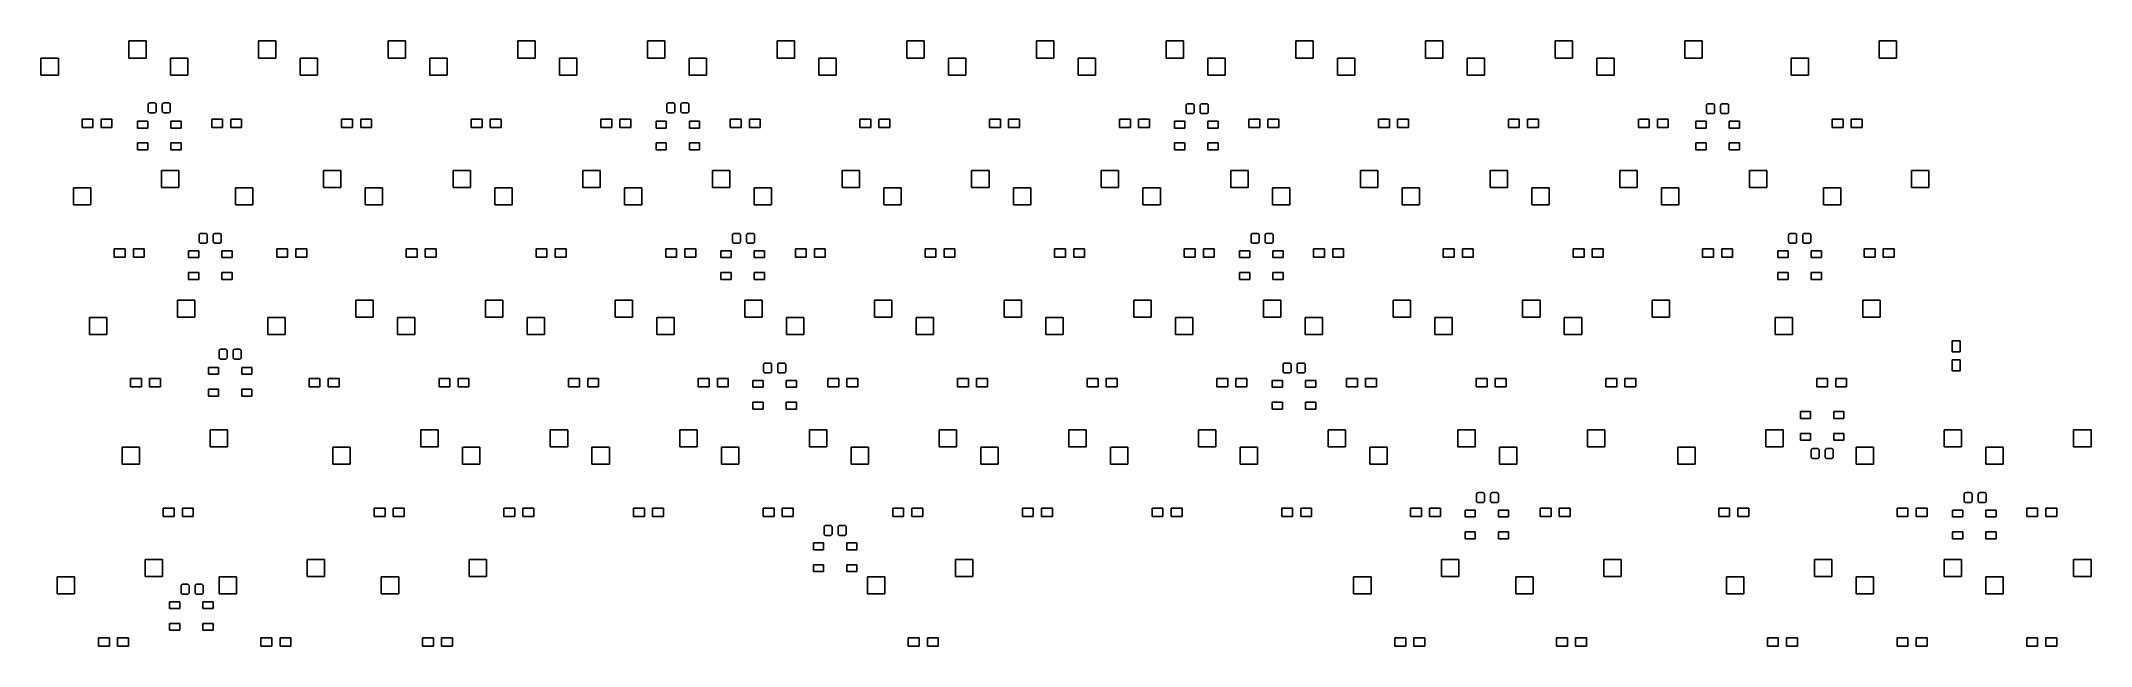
# Model space of a CAD drawing. Extents: x 49 to 350, y -116 to -27.
import ezdxf

# ---------------------------------------------------------------- set-up
doc = ezdxf.new("R2010")
doc.units = 0
doc.layers.add('BLACK', color=7, linetype='CONTINUOUS')

msp = doc.modelspace()

# ---------------------------------------------------------------- linework, layer by layer
at = {"layer": 'BLACK', "linetype": 'CONTINUOUS'}
for p, q in [((61.717, -29.5075), (61.717, -27.0075)), ((61.717, -27.0075), (64.267, -27.0075)), ((64.267, -27.0075), (64.267, -29.5075)), ((80.767, -29.5075), (80.767, -27.0075)), ((80.767, -27.0075), (83.317, -27.0075)), ((83.317, -27.0075), (83.317, -29.5075)), ((99.817, -29.5075), (99.817, -27.0075)), ((99.817, -27.0075), (102.367, -27.0075)), ((102.367, -27.0075), (102.367, -29.5075)), ((118.867, -29.5075), (118.867, -27.0075)), ((118.867, -27.0075), (121.417, -27.0075)), ((121.417, -27.0075), (121.417, -29.5075)), ((137.917, -29.5075), (137.917, -27.0075)), ((137.917, -27.0075), (140.467, -27.0075)), ((140.467, -27.0075), (140.467, -29.5075)), ((156.967, -29.5075), (156.967, -27.0075)), ((156.967, -27.0075), (159.517, -27.0075)), ((159.517, -27.0075), (159.517, -29.5075)), ((176.017, -29.5075), (176.017, -27.0075)), ((176.017, -27.0075), (178.567, -27.0075)), ((178.567, -27.0075), (178.567, -29.5075)), ((195.067, -29.5075), (195.067, -27.0075)), ((195.067, -27.0075), (197.617, -27.0075)), ((197.617, -27.0075), (197.617, -29.5075)), ((214.117, -29.5075), (214.117, -27.0075)), ((214.117, -27.0075), (216.667, -27.0075)), ((216.667, -27.0075), (216.667, -29.5075)), ((233.167, -29.5075), (233.167, -27.0075)), ((233.167, -27.0075), (235.717, -27.0075)), ((235.717, -27.0075), (235.717, -29.5075)), ((252.217, -29.5075), (252.217, -27.0075)), ((252.217, -27.0075), (254.767, -27.0075)), ((254.767, -27.0075), (254.767, -29.5075)), ((271.267, -29.5075), (271.267, -27.0075)), ((271.267, -27.0075), (273.817, -27.0075)), ((273.817, -27.0075), (273.817, -29.5075)), ((290.317, -29.5075), (290.317, -27.0075)), ((290.317, -27.0075), (292.867, -27.0075)), ((292.867, -27.0075), (292.867, -29.5075)), ((318.892, -29.5075), (318.892, -27.0075)), ((318.892, -27.0075), (321.442, -27.0075)), ((321.442, -27.0075), (321.442, -29.5075)), ((48.79, -32.0475), (48.79, -29.5475)), ((48.79, -29.5475), (51.34, -29.5475)), ((51.34, -29.5475), (51.34, -32.0475)), ((64.267, -29.5075), (61.717, -29.5075)), ((67.84, -32.0475), (67.84, -29.5475)), ((67.84, -29.5475), (70.39, -29.5475)), ((70.39, -29.5475), (70.39, -32.0475)), ((83.317, -29.5075), (80.767, -29.5075)), ((86.89, -32.0475), (86.89, -29.5475)), ((86.89, -29.5475), (89.44, -29.5475)), ((89.44, -29.5475), (89.44, -32.0475)), ((102.367, -29.5075), (99.817, -29.5075)), ((105.94, -32.0475), (105.94, -29.5475)), ((105.94, -29.5475), (108.49, -29.5475)), ((108.49, -29.5475), (108.49, -32.0475)), ((121.417, -29.5075), (118.867, -29.5075)), ((124.99, -32.0475), (124.99, -29.5475)), ((124.99, -29.5475), (127.54, -29.5475)), ((127.54, -29.5475), (127.54, -32.0475)), ((140.467, -29.5075), (137.917, -29.5075)), ((144.04, -32.0475), (144.04, -29.5475)), ((144.04, -29.5475), (146.59, -29.5475)), ((146.59, -29.5475), (146.59, -32.0475)), ((159.517, -29.5075), (156.967, -29.5075)), ((163.09, -32.0475), (163.09, -29.5475)), ((163.09, -29.5475), (165.64, -29.5475)), ((165.64, -29.5475), (165.64, -32.0475)), ((178.567, -29.5075), (176.017, -29.5075)), ((182.14, -32.0475), (182.14, -29.5475)), ((182.14, -29.5475), (184.69, -29.5475)), ((184.69, -29.5475), (184.69, -32.0475)), ((197.617, -29.5075), (195.067, -29.5075)), ((201.19, -32.0475), (201.19, -29.5475)), ((201.19, -29.5475), (203.74, -29.5475)), ((203.74, -29.5475), (203.74, -32.0475)), ((216.667, -29.5075), (214.117, -29.5075)), ((220.24, -32.0475), (220.24, -29.5475)), ((220.24, -29.5475), (222.79, -29.5475)), ((222.79, -29.5475), (222.79, -32.0475)), ((235.717, -29.5075), (233.167, -29.5075)), ((239.29, -32.0475), (239.29, -29.5475)), ((239.29, -29.5475), (241.84, -29.5475)), ((241.84, -29.5475), (241.84, -32.0475)), ((254.767, -29.5075), (252.217, -29.5075)), ((258.34, -32.0475), (258.34, -29.5475)), ((258.34, -29.5475), (260.89, -29.5475)), ((260.89, -29.5475), (260.89, -32.0475)), ((273.817, -29.5075), (271.267, -29.5075)), ((277.39, -32.0475), (277.39, -29.5475)), ((277.39, -29.5475), (279.94, -29.5475)), ((279.94, -29.5475), (279.94, -32.0475)), ((292.867, -29.5075), (290.317, -29.5075)), ((305.965, -32.0475), (305.965, -29.5475)), ((305.965, -29.5475), (308.515, -29.5475)), ((308.515, -29.5475), (308.515, -32.0475)), ((321.442, -29.5075), (318.892, -29.5075)), ((51.34, -32.0475), (48.79, -32.0475)), ((70.39, -32.0475), (67.84, -32.0475)), ((89.44, -32.0475), (86.89, -32.0475)), ((108.49, -32.0475), (105.94, -32.0475)), ((127.54, -32.0475), (124.99, -32.0475)), ((146.59, -32.0475), (144.04, -32.0475)), ((165.64, -32.0475), (163.09, -32.0475)), ((184.69, -32.0475), (182.14, -32.0475)), ((203.74, -32.0475), (201.19, -32.0475)), ((222.79, -32.0475), (220.24, -32.0475)), ((241.84, -32.0475), (239.29, -32.0475)), ((260.89, -32.0475), (258.34, -32.0475)), ((279.94, -32.0475), (277.39, -32.0475)), ((308.515, -32.0475), (305.965, -32.0475)), ((64.6152, -36.1782), (64.6531, -36.1471)), ((64.6531, -36.1471), (64.6963, -36.124)), ((64.6963, -36.124), (64.7432, -36.1098)), ((64.7432, -36.1098), (64.792, -36.105)), ((64.792, -36.105), (65.467, -36.105)), ((65.467, -36.105), (65.5158, -36.1098)), ((65.5158, -36.1098), (65.5627, -36.124)), ((65.5627, -36.124), (65.6059, -36.1471)), ((65.6059, -36.1471), (65.6438, -36.1782)), ((66.6902, -36.1782), (66.7281, -36.1471)), ((66.7281, -36.1471), (66.7713, -36.124)), ((66.7713, -36.124), (66.8182, -36.1098)), ((66.8182, -36.1098), (66.867, -36.105)), ((66.867, -36.105), (67.542, -36.105)), ((67.542, -36.105), (67.5908, -36.1098)), ((67.5908, -36.1098), (67.6377, -36.124)), ((67.6377, -36.124), (67.6809, -36.1471)), ((67.6809, -36.1471), (67.7188, -36.1782)), ((140.815, -36.1782), (140.853, -36.1471)), ((140.853, -36.1471), (140.896, -36.124)), ((140.896, -36.124), (140.943, -36.1098)), ((140.943, -36.1098), (140.992, -36.105)), ((140.992, -36.105), (141.667, -36.105)), ((141.667, -36.105), (141.716, -36.1098)), ((141.716, -36.1098), (141.763, -36.124)), ((141.763, -36.124), (141.806, -36.1471)), ((141.806, -36.1471), (141.844, -36.1782)), ((142.89, -36.1782), (142.928, -36.1471)), ((142.928, -36.1471), (142.971, -36.124)), ((142.971, -36.124), (143.018, -36.1098)), ((143.018, -36.1098), (143.067, -36.105)), ((143.067, -36.105), (143.742, -36.105)), ((143.742, -36.105), (143.791, -36.1098)), ((143.791, -36.1098), (143.838, -36.124)), ((143.838, -36.124), (143.881, -36.1471)), ((143.881, -36.1471), (143.919, -36.1782)), ((54.82, -39.716), (54.82, -38.516)), ((54.82, -38.516), (56.42, -38.516)), ((56.42, -38.516), (56.42, -39.716)), ((57.62, -39.716), (57.62, -38.516)), ((57.62, -38.516), (59.22, -38.516)), ((59.22, -38.516), (59.22, -39.716)), ((62.967, -39.794), (62.967, -38.794)), ((62.967, -38.794), (64.467, -38.794)), ((64.467, -38.794), (64.467, -39.794)), ((64.542, -36.355), (64.5468, -36.3062)), ((64.542, -37.305), (64.542, -36.355)), ((64.5468, -37.3538), (64.542, -37.305)), ((64.5468, -36.3062), (64.561, -36.2593)), ((64.561, -37.4007), (64.5468, -37.3538)), ((64.561, -36.2593), (64.5841, -36.2161)), ((64.5841, -37.4439), (64.561, -37.4007)), ((64.5841, -36.2161), (64.6152, -36.1782)), ((64.6152, -37.4818), (64.5841, -37.4439)), ((64.6531, -37.5129), (64.6152, -37.4818)), ((64.6963, -37.536), (64.6531, -37.5129)), ((64.7432, -37.5502), (64.6963, -37.536)), ((64.792, -37.555), (64.7432, -37.5502)), ((65.467, -37.555), (64.792, -37.555)), ((65.5158, -37.5502), (65.467, -37.555)), ((65.5627, -37.536), (65.5158, -37.5502)), ((65.6059, -37.5129), (65.5627, -37.536)), ((65.6438, -37.4818), (65.6059, -37.5129)), ((65.6438, -36.1782), (65.6749, -36.2161)), ((65.6749, -37.4439), (65.6438, -37.4818)), ((65.6749, -36.2161), (65.698, -36.2593)), ((65.698, -37.4007), (65.6749, -37.4439)), ((65.698, -36.2593), (65.7122, -36.3062)), ((65.7122, -37.3538), (65.698, -37.4007)), ((65.7122, -36.3062), (65.717, -36.355)), ((65.717, -37.305), (65.7122, -37.3538)), ((65.717, -36.355), (65.717, -37.305)), ((66.617, -36.355), (66.6218, -36.3062)), ((66.617, -37.305), (66.617, -36.355)), ((66.6218, -37.3538), (66.617, -37.305)), ((66.6218, -36.3062), (66.636, -36.2593)), ((66.636, -37.4007), (66.6218, -37.3538)), ((66.636, -36.2593), (66.6591, -36.2161)), ((66.6591, -37.4439), (66.636, -37.4007)), ((66.6591, -36.2161), (66.6902, -36.1782)), ((66.6902, -37.4818), (66.6591, -37.4439)), ((66.7281, -37.5129), (66.6902, -37.4818)), ((66.7713, -37.536), (66.7281, -37.5129)), ((66.8182, -37.5502), (66.7713, -37.536)), ((66.867, -37.555), (66.8182, -37.5502)), ((67.542, -37.555), (66.867, -37.555)), ((67.5908, -37.5502), (67.542, -37.555)), ((67.6377, -37.536), (67.5908, -37.5502)), ((67.6809, -37.5129), (67.6377, -37.536)), ((67.7188, -37.4818), (67.6809, -37.5129)), ((67.7188, -36.1782), (67.7499, -36.2161)), ((67.7499, -37.4439), (67.7188, -37.4818)), ((67.7499, -36.2161), (67.773, -36.2593)), ((67.773, -37.4007), (67.7499, -37.4439)), ((67.773, -36.2593), (67.7872, -36.3062)), ((67.7872, -37.3538), (67.773, -37.4007)), ((67.7872, -36.3062), (67.792, -36.355)), ((67.792, -37.305), (67.7872, -37.3538)), ((67.792, -36.355), (67.792, -37.305)), ((67.867, -39.794), (67.867, -38.794)), ((67.867, -38.794), (69.367, -38.794)), ((69.367, -38.794), (69.367, -39.794)), ((73.873, -39.716), (73.873, -38.516)), ((73.873, -38.516), (75.473, -38.516)), ((75.473, -38.516), (75.473, -39.716)), ((76.673, -39.716), (76.673, -38.516)), ((76.673, -38.516), (78.273, -38.516)), ((78.273, -38.516), (78.273, -39.716)), ((92.963, -39.716), (92.963, -38.516)), ((92.963, -38.516), (94.563, -38.516)), ((94.563, -38.516), (94.563, -39.716)), ((95.763, -39.716), (95.763, -38.516)), ((95.763, -38.516), (97.363, -38.516)), ((97.363, -38.516), (97.363, -39.716)), ((112.013, -39.716), (112.013, -38.516)), ((112.013, -38.516), (113.613, -38.516)), ((113.613, -38.516), (113.613, -39.716)), ((114.813, -39.716), (114.813, -38.516)), ((114.813, -38.516), (116.413, -38.516)), ((116.413, -38.516), (116.413, -39.716)), ((131.063, -39.716), (131.063, -38.516)), ((131.063, -38.516), (132.663, -38.516)), ((132.663, -38.516), (132.663, -39.716)), ((133.863, -39.716), (133.863, -38.516)), ((133.863, -38.516), (135.463, -38.516)), ((135.463, -38.516), (135.463, -39.716)), ((139.167, -39.794), (139.167, -38.794)), ((139.167, -38.794), (140.667, -38.794)), ((140.667, -38.794), (140.667, -39.794)), ((140.742, -36.355), (140.747, -36.3062)), ((140.742, -37.305), (140.742, -36.355)), ((140.747, -37.3538), (140.742, -37.305)), ((140.747, -36.3062), (140.761, -36.2593)), ((140.761, -37.4007), (140.747, -37.3538)), ((140.761, -36.2593), (140.784, -36.2161)), ((140.784, -37.4439), (140.761, -37.4007)), ((140.784, -36.2161), (140.815, -36.1782)), ((140.815, -37.4818), (140.784, -37.4439)), ((140.853, -37.5129), (140.815, -37.4818)), ((140.896, -37.536), (140.853, -37.5129)), ((140.943, -37.5502), (140.896, -37.536)), ((140.992, -37.555), (140.943, -37.5502)), ((141.667, -37.555), (140.992, -37.555)), ((141.716, -37.5502), (141.667, -37.555)), ((141.763, -37.536), (141.716, -37.5502)), ((141.806, -37.5129), (141.763, -37.536)), ((141.844, -37.4818), (141.806, -37.5129)), ((141.844, -36.1782), (141.875, -36.2161)), ((141.875, -37.4439), (141.844, -37.4818)), ((141.875, -36.2161), (141.898, -36.2593)), ((141.898, -37.4007), (141.875, -37.4439)), ((141.898, -36.2593), (141.912, -36.3062)), ((141.912, -37.3538), (141.898, -37.4007)), ((141.912, -36.3062), (141.917, -36.355)), ((141.917, -37.305), (141.912, -37.3538)), ((141.917, -36.355), (141.917, -37.305)), ((142.817, -36.355), (142.822, -36.3062)), ((142.817, -37.305), (142.817, -36.355)), ((142.822, -37.3538), (142.817, -37.305)), ((142.822, -36.3062), (142.836, -36.2593)), ((142.836, -37.4007), (142.822, -37.3538)), ((142.836, -36.2593), (142.859, -36.2161)), ((142.859, -37.4439), (142.836, -37.4007)), ((142.859, -36.2161), (142.89, -36.1782)), ((142.89, -37.4818), (142.859, -37.4439)), ((142.928, -37.5129), (142.89, -37.4818)), ((142.971, -37.536), (142.928, -37.5129)), ((143.018, -37.5502), (142.971, -37.536)), ((143.067, -37.555), (143.018, -37.5502)), ((143.742, -37.555), (143.067, -37.555)), ((143.791, -37.5502), (143.742, -37.555)), ((143.838, -37.536), (143.791, -37.5502)), ((143.881, -37.5129), (143.838, -37.536)), ((143.919, -37.4818), (143.881, -37.5129)), ((143.919, -36.1782), (143.95, -36.2161)), ((143.95, -37.4439), (143.919, -37.4818)), ((143.95, -36.2161), (143.973, -36.2593)), ((143.973, -37.4007), (143.95, -37.4439)), ((143.973, -36.2593), (143.987, -36.3062)), ((143.987, -37.3538), (143.973, -37.4007)), ((143.987, -36.3062), (143.992, -36.355)), ((143.992, -37.305), (143.987, -37.3538)), ((143.992, -36.355), (143.992, -37.305)), ((144.067, -39.794), (144.067, -38.794)), ((144.067, -38.794), (145.567, -38.794)), ((145.567, -38.794), (145.567, -39.794)), ((150.073, -39.716), (150.073, -38.516)), ((150.073, -38.516), (151.673, -38.516)), ((151.673, -38.516), (151.673, -39.716)), ((152.873, -39.716), (152.873, -38.516)), ((152.873, -38.516), (154.473, -38.516)), ((154.473, -38.516), (154.473, -39.716)), ((169.12, -39.716), (169.12, -38.516)), ((169.12, -38.516), (170.72, -38.516)), ((170.72, -38.516), (170.72, -39.716)), ((171.92, -39.716), (171.92, -38.516)), ((171.92, -38.516), (173.52, -38.516)), ((173.52, -38.516), (173.52, -39.716)), ((188.173, -39.716), (188.173, -38.516)), ((188.173, -38.516), (189.773, -38.516)), ((189.773, -38.516), (189.773, -39.716)), ((190.973, -39.716), (190.973, -38.516)), ((190.973, -38.516), (192.573, -38.516)), ((192.573, -38.516), (192.573, -39.716)), ((207.263, -39.716), (207.263, -38.516)), ((207.263, -38.516), (208.863, -38.516)), ((208.863, -38.516), (208.863, -39.716)), ((210.063, -39.716), (210.063, -38.516)), ((210.063, -38.516), (211.663, -38.516)), ((211.663, -38.516), (211.663, -39.716)), ((215.367, -39.794), (215.367, -38.794)), ((215.367, -38.794), (216.867, -38.794)), ((216.867, -38.794), (216.867, -39.794)), ((217.047, -36.482), (217.052, -36.4332)), ((217.047, -37.432), (217.047, -36.482)), ((217.052, -37.4808), (217.047, -37.432)), ((217.052, -36.4332), (217.067, -36.3863)), ((217.067, -37.5277), (217.052, -37.4808)), ((217.067, -36.3863), (217.09, -36.3431)), ((217.09, -37.5709), (217.067, -37.5277)), ((217.09, -36.3431), (217.121, -36.3052)), ((217.121, -37.6088), (217.09, -37.5709)), ((217.121, -36.3052), (217.159, -36.2741)), ((217.159, -37.6399), (217.121, -37.6088)), ((217.159, -36.2741), (217.202, -36.251)), ((217.202, -37.663), (217.159, -37.6399)), ((217.202, -36.251), (217.249, -36.2368)), ((217.249, -37.6772), (217.202, -37.663)), ((217.249, -36.2368), (217.297, -36.232)), ((217.297, -37.682), (217.249, -37.6772)), ((217.297, -36.232), (217.972, -36.232)), ((217.972, -37.682), (217.297, -37.682)), ((217.972, -36.232), (218.021, -36.2368)), ((218.021, -37.6772), (217.972, -37.682)), ((218.021, -36.2368), (218.068, -36.251)), ((218.068, -37.663), (218.021, -37.6772)), ((218.068, -36.251), (218.111, -36.2741)), ((218.111, -37.6399), (218.068, -37.663)), ((218.111, -36.2741), (218.149, -36.3052)), ((218.149, -37.6088), (218.111, -37.6399)), ((218.149, -36.3052), (218.18, -36.3431)), ((218.18, -37.5709), (218.149, -37.6088)), ((218.18, -36.3431), (218.203, -36.3863)), ((218.203, -37.5277), (218.18, -37.5709)), ((218.203, -36.3863), (218.218, -36.4332)), ((218.218, -37.4808), (218.203, -37.5277)), ((218.218, -36.4332), (218.222, -36.482)), ((218.222, -37.432), (218.218, -37.4808)), ((218.222, -36.482), (218.222, -37.432)), ((219.123, -36.482), (219.127, -36.4332)), ((219.123, -37.432), (219.123, -36.482)), ((219.127, -37.4808), (219.123, -37.432)), ((219.127, -36.4332), (219.142, -36.3863)), ((219.142, -37.5277), (219.127, -37.4808)), ((219.142, -36.3863), (219.165, -36.3431)), ((219.165, -37.5709), (219.142, -37.5277)), ((219.165, -36.3431), (219.196, -36.3052)), ((219.196, -37.6088), (219.165, -37.5709)), ((219.196, -36.3052), (219.234, -36.2741)), ((219.234, -37.6399), (219.196, -37.6088)), ((219.234, -36.2741), (219.277, -36.251)), ((219.277, -37.663), (219.234, -37.6399)), ((219.277, -36.251), (219.324, -36.2368)), ((219.324, -37.6772), (219.277, -37.663)), ((219.324, -36.2368), (219.373, -36.232)), ((219.373, -37.682), (219.324, -37.6772)), ((219.373, -36.232), (220.047, -36.232)), ((220.047, -37.682), (219.373, -37.682)), ((220.047, -36.232), (220.096, -36.2368)), ((220.096, -37.6772), (220.047, -37.682)), ((220.096, -36.2368), (220.143, -36.251)), ((220.143, -37.663), (220.096, -37.6772)), ((220.143, -36.251), (220.186, -36.2741)), ((220.186, -37.6399), (220.143, -37.663)), ((220.186, -36.2741), (220.224, -36.3052)), ((220.224, -37.6088), (220.186, -37.6399)), ((220.224, -36.3052), (220.255, -36.3431)), ((220.255, -37.5709), (220.224, -37.6088)), ((220.255, -36.3431), (220.278, -36.3863)), ((220.278, -37.5277), (220.255, -37.5709)), ((220.267, -39.794), (220.267, -38.794)), ((220.267, -38.794), (221.767, -38.794)), ((220.278, -36.3863), (220.293, -36.4332)), ((220.293, -37.4808), (220.278, -37.5277)), ((220.293, -36.4332), (220.297, -36.482)), ((220.297, -37.432), (220.293, -37.4808)), ((220.297, -36.482), (220.297, -37.432)), ((221.767, -38.794), (221.767, -39.794)), ((226.27, -39.716), (226.27, -38.516)), ((226.27, -38.516), (227.87, -38.516)), ((227.87, -38.516), (227.87, -39.716)), ((229.07, -39.716), (229.07, -38.516)), ((229.07, -38.516), (230.67, -38.516)), ((230.67, -38.516), (230.67, -39.716)), ((245.323, -39.716), (245.323, -38.516)), ((245.323, -38.516), (246.923, -38.516)), ((246.923, -38.516), (246.923, -39.716)), ((248.123, -39.716), (248.123, -38.516)), ((248.123, -38.516), (249.723, -38.516)), ((249.723, -38.516), (249.723, -39.716)), ((264.413, -39.716), (264.413, -38.516)), ((264.413, -38.516), (266.013, -38.516)), ((266.013, -38.516), (266.013, -39.716)), ((267.213, -39.716), (267.213, -38.516)), ((267.213, -38.516), (268.813, -38.516)), ((268.813, -38.516), (268.813, -39.716)), ((283.51, -39.716), (283.51, -38.516)), ((283.51, -38.516), (285.11, -38.516)), ((285.11, -38.516), (285.11, -39.716)), ((286.31, -39.716), (286.31, -38.516)), ((286.31, -38.516), (287.91, -38.516)), ((287.91, -38.516), (287.91, -39.716)), ((291.948, -39.794), (291.948, -38.794)), ((291.948, -38.794), (293.448, -38.794)), ((293.448, -38.794), (293.448, -39.794)), ((293.523, -36.482), (293.528, -36.4332)), ((293.523, -37.432), (293.523, -36.482)), ((293.528, -37.4808), (293.523, -37.432)), ((293.528, -36.4332), (293.542, -36.3863)), ((293.542, -37.5277), (293.528, -37.4808)), ((293.542, -36.3863), (293.565, -36.3431)), ((293.565, -37.5709), (293.542, -37.5277)), ((293.565, -36.3431), (293.596, -36.3052)), ((293.596, -37.6088), (293.565, -37.5709)), ((293.596, -36.3052), (293.634, -36.2741)), ((293.634, -37.6399), (293.596, -37.6088)), ((293.634, -36.2741), (293.677, -36.251)), ((293.677, -37.663), (293.634, -37.6399)), ((293.677, -36.251), (293.724, -36.2368)), ((293.724, -37.6772), (293.677, -37.663)), ((293.724, -36.2368), (293.773, -36.232)), ((293.773, -37.682), (293.724, -37.6772)), ((293.773, -36.232), (294.448, -36.232)), ((294.448, -37.682), (293.773, -37.682)), ((294.448, -36.232), (294.497, -36.2368)), ((294.497, -37.6772), (294.448, -37.682)), ((294.497, -36.2368), (294.544, -36.251)), ((294.544, -37.663), (294.497, -37.6772)), ((294.544, -36.251), (294.587, -36.2741)), ((294.587, -37.6399), (294.544, -37.663)), ((294.587, -36.2741), (294.625, -36.3052)), ((294.625, -37.6088), (294.587, -37.6399)), ((294.625, -36.3052), (294.656, -36.3431)), ((294.656, -37.5709), (294.625, -37.6088)), ((294.656, -36.3431), (294.679, -36.3863)), ((294.679, -37.5277), (294.656, -37.5709)), ((294.679, -36.3863), (294.693, -36.4332)), ((294.693, -37.4808), (294.679, -37.5277)), ((294.693, -36.4332), (294.698, -36.482)), ((294.698, -37.432), (294.693, -37.4808)), ((294.698, -36.482), (294.698, -37.432)), ((295.598, -36.482), (295.603, -36.4332)), ((295.598, -37.432), (295.598, -36.482)), ((295.603, -37.4808), (295.598, -37.432)), ((295.603, -36.4332), (295.617, -36.3863)), ((295.617, -37.5277), (295.603, -37.4808)), ((295.617, -36.3863), (295.64, -36.3431)), ((295.64, -37.5709), (295.617, -37.5277)), ((295.64, -36.3431), (295.671, -36.3052)), ((295.671, -37.6088), (295.64, -37.5709)), ((295.671, -36.3052), (295.709, -36.2741)), ((295.709, -37.6399), (295.671, -37.6088)), ((295.709, -36.2741), (295.752, -36.251)), ((295.752, -37.663), (295.709, -37.6399)), ((295.752, -36.251), (295.799, -36.2368)), ((295.799, -37.6772), (295.752, -37.663)), ((295.799, -36.2368), (295.848, -36.232)), ((295.848, -37.682), (295.799, -37.6772)), ((295.848, -36.232), (296.523, -36.232)), ((296.523, -37.682), (295.848, -37.682)), ((296.523, -36.232), (296.572, -36.2368)), ((296.572, -37.6772), (296.523, -37.682)), ((296.572, -36.2368), (296.619, -36.251)), ((296.619, -37.663), (296.572, -37.6772)), ((296.619, -36.251), (296.662, -36.2741)), ((296.662, -37.6399), (296.619, -37.663)), ((296.662, -36.2741), (296.7, -36.3052)), ((296.7, -37.6088), (296.662, -37.6399)), ((296.7, -36.3052), (296.731, -36.3431)), ((296.731, -37.5709), (296.7, -37.6088)), ((296.731, -36.3431), (296.754, -36.3863)), ((296.754, -37.5277), (296.731, -37.5709)), ((296.754, -36.3863), (296.768, -36.4332)), ((296.768, -37.4808), (296.754, -37.5277)), ((296.768, -36.4332), (296.773, -36.482)), ((296.773, -37.432), (296.768, -37.4808)), ((296.773, -36.482), (296.773, -37.432)), ((296.848, -39.794), (296.848, -38.794)), ((296.848, -38.794), (298.348, -38.794)), ((298.348, -38.794), (298.348, -39.794)), ((311.998, -39.716), (311.998, -38.516)), ((311.998, -38.516), (313.598, -38.516)), ((313.598, -38.516), (313.598, -39.716)), ((314.798, -39.716), (314.798, -38.516)), ((314.798, -38.516), (316.398, -38.516)), ((316.398, -38.516), (316.398, -39.716)), ((56.42, -39.716), (54.82, -39.716)), ((59.22, -39.716), (57.62, -39.716)), ((64.467, -39.794), (62.967, -39.794)), ((62.967, -42.994), (62.967, -41.994)), ((62.967, -41.994), (64.467, -41.994)), ((64.467, -41.994), (64.467, -42.994)), ((69.367, -39.794), (67.867, -39.794)), ((67.867, -42.994), (67.867, -41.994)), ((67.867, -41.994), (69.367, -41.994)), ((69.367, -41.994), (69.367, -42.994)), ((75.473, -39.716), (73.873, -39.716)), ((78.273, -39.716), (76.673, -39.716)), ((94.563, -39.716), (92.963, -39.716)), ((97.363, -39.716), (95.763, -39.716)), ((113.613, -39.716), (112.013, -39.716)), ((116.413, -39.716), (114.813, -39.716)), ((132.663, -39.716), (131.063, -39.716)), ((135.463, -39.716), (133.863, -39.716)), ((140.667, -39.794), (139.167, -39.794)), ((139.167, -42.994), (139.167, -41.994)), ((139.167, -41.994), (140.667, -41.994)), ((140.667, -41.994), (140.667, -42.994)), ((145.567, -39.794), (144.067, -39.794)), ((144.067, -42.994), (144.067, -41.994)), ((144.067, -41.994), (145.567, -41.994)), ((145.567, -41.994), (145.567, -42.994)), ((151.673, -39.716), (150.073, -39.716)), ((154.473, -39.716), (152.873, -39.716)), ((170.72, -39.716), (169.12, -39.716)), ((173.52, -39.716), (171.92, -39.716)), ((189.773, -39.716), (188.173, -39.716)), ((192.573, -39.716), (190.973, -39.716)), ((208.863, -39.716), (207.263, -39.716)), ((211.663, -39.716), (210.063, -39.716)), ((216.867, -39.794), (215.367, -39.794)), ((215.367, -42.994), (215.367, -41.994)), ((215.367, -41.994), (216.867, -41.994)), ((216.867, -41.994), (216.867, -42.994)), ((221.767, -39.794), (220.267, -39.794)), ((220.267, -42.994), (220.267, -41.994)), ((220.267, -41.994), (221.767, -41.994)), ((221.767, -41.994), (221.767, -42.994)), ((227.87, -39.716), (226.27, -39.716)), ((230.67, -39.716), (229.07, -39.716)), ((246.923, -39.716), (245.323, -39.716)), ((249.723, -39.716), (248.123, -39.716)), ((266.013, -39.716), (264.413, -39.716)), ((268.813, -39.716), (267.213, -39.716)), ((285.11, -39.716), (283.51, -39.716)), ((287.91, -39.716), (286.31, -39.716)), ((293.448, -39.794), (291.948, -39.794)), ((291.948, -42.994), (291.948, -41.994)), ((291.948, -41.994), (293.448, -41.994)), ((293.448, -41.994), (293.448, -42.994)), ((298.348, -39.794), (296.848, -39.794)), ((296.848, -42.994), (296.848, -41.994)), ((296.848, -41.994), (298.348, -41.994)), ((298.348, -41.994), (298.348, -42.994)), ((313.598, -39.716), (311.998, -39.716)), ((316.398, -39.716), (314.798, -39.716)), ((64.467, -42.994), (62.967, -42.994)), ((69.367, -42.994), (67.867, -42.994)), ((140.667, -42.994), (139.167, -42.994)), ((145.567, -42.994), (144.067, -42.994)), ((216.867, -42.994), (215.367, -42.994)), ((221.767, -42.994), (220.267, -42.994)), ((293.448, -42.994), (291.948, -42.994)), ((298.348, -42.994), (296.848, -42.994)), ((66.4795, -48.5575), (66.4795, -46.0575)), ((66.4795, -46.0575), (69.0295, -46.0575)), ((69.0295, -46.0575), (69.0295, -48.5575)), ((90.292, -48.5575), (90.292, -46.0575)), ((90.292, -46.0575), (92.842, -46.0575)), ((92.842, -46.0575), (92.842, -48.5575)), ((109.342, -48.5575), (109.342, -46.0575)), ((109.342, -46.0575), (111.892, -46.0575)), ((111.892, -46.0575), (111.892, -48.5575)), ((128.392, -48.5575), (128.392, -46.0575)), ((128.392, -46.0575), (130.942, -46.0575)), ((130.942, -46.0575), (130.942, -48.5575)), ((147.442, -48.5575), (147.442, -46.0575)), ((147.442, -46.0575), (149.992, -46.0575)), ((149.992, -46.0575), (149.992, -48.5575)), ((166.492, -48.5575), (166.492, -46.0575)), ((166.492, -46.0575), (169.042, -46.0575)), ((169.042, -46.0575), (169.042, -48.5575)), ((185.542, -48.5575), (185.542, -46.0575)), ((185.542, -46.0575), (188.092, -46.0575)), ((188.092, -46.0575), (188.092, -48.5575)), ((204.592, -48.5575), (204.592, -46.0575)), ((204.592, -46.0575), (207.142, -46.0575)), ((207.142, -46.0575), (207.142, -48.5575)), ((223.642, -48.5575), (223.642, -46.0575)), ((223.642, -46.0575), (226.192, -46.0575)), ((226.192, -46.0575), (226.192, -48.5575)), ((242.692, -48.5575), (242.692, -46.0575)), ((242.692, -46.0575), (245.242, -46.0575)), ((245.242, -46.0575), (245.242, -48.5575)), ((261.742, -48.5575), (261.742, -46.0575)), ((261.742, -46.0575), (264.292, -46.0575)), ((264.292, -46.0575), (264.292, -48.5575)), ((280.792, -48.5575), (280.792, -46.0575)), ((280.792, -46.0575), (283.342, -46.0575)), ((283.342, -46.0575), (283.342, -48.5575)), ((299.842, -48.5575), (299.842, -46.0575)), ((299.842, -46.0575), (302.392, -46.0575)), ((302.392, -46.0575), (302.392, -48.5575)), ((323.654, -48.5575), (323.654, -46.0575)), ((323.654, -46.0575), (326.204, -46.0575)), ((326.204, -46.0575), (326.204, -48.5575)), ((53.5525, -51.0975), (53.5525, -48.5975)), ((53.5525, -48.5975), (56.1025, -48.5975)), ((56.1025, -51.0975), (53.5525, -51.0975)), ((56.1025, -48.5975), (56.1025, -51.0975)), ((69.0295, -48.5575), (66.4795, -48.5575)), ((77.365, -51.0975), (77.365, -48.5975)), ((77.365, -48.5975), (79.915, -48.5975)), ((79.915, -51.0975), (77.365, -51.0975)), ((79.915, -48.5975), (79.915, -51.0975)), ((92.842, -48.5575), (90.292, -48.5575)), ((96.415, -51.0975), (96.415, -48.5975)), ((96.415, -48.5975), (98.965, -48.5975)), ((98.965, -51.0975), (96.415, -51.0975)), ((98.965, -48.5975), (98.965, -51.0975)), ((111.892, -48.5575), (109.342, -48.5575)), ((115.465, -51.0975), (115.465, -48.5975)), ((115.465, -48.5975), (118.015, -48.5975)), ((118.015, -51.0975), (115.465, -51.0975)), ((118.015, -48.5975), (118.015, -51.0975)), ((130.942, -48.5575), (128.392, -48.5575)), ((134.515, -51.0975), (134.515, -48.5975)), ((134.515, -48.5975), (137.065, -48.5975)), ((137.065, -51.0975), (134.515, -51.0975)), ((137.065, -48.5975), (137.065, -51.0975)), ((149.992, -48.5575), (147.442, -48.5575)), ((153.565, -51.0975), (153.565, -48.5975)), ((153.565, -48.5975), (156.115, -48.5975)), ((156.115, -51.0975), (153.565, -51.0975)), ((156.115, -48.5975), (156.115, -51.0975)), ((169.042, -48.5575), (166.492, -48.5575)), ((172.615, -51.0975), (172.615, -48.5975)), ((172.615, -48.5975), (175.165, -48.5975)), ((175.165, -51.0975), (172.615, -51.0975)), ((175.165, -48.5975), (175.165, -51.0975)), ((188.092, -48.5575), (185.542, -48.5575)), ((191.665, -51.0975), (191.665, -48.5975)), ((191.665, -48.5975), (194.215, -48.5975)), ((194.215, -51.0975), (191.665, -51.0975)), ((194.215, -48.5975), (194.215, -51.0975)), ((207.142, -48.5575), (204.592, -48.5575)), ((210.715, -51.0975), (210.715, -48.5975)), ((210.715, -48.5975), (213.265, -48.5975)), ((213.265, -51.0975), (210.715, -51.0975)), ((213.265, -48.5975), (213.265, -51.0975)), ((226.192, -48.5575), (223.642, -48.5575)), ((229.765, -51.0975), (229.765, -48.5975)), ((229.765, -48.5975), (232.315, -48.5975)), ((232.315, -51.0975), (229.765, -51.0975)), ((232.315, -48.5975), (232.315, -51.0975)), ((245.242, -48.5575), (242.692, -48.5575)), ((248.815, -51.0975), (248.815, -48.5975)), ((248.815, -48.5975), (251.365, -48.5975)), ((251.365, -51.0975), (248.815, -51.0975)), ((251.365, -48.5975), (251.365, -51.0975)), ((264.292, -48.5575), (261.742, -48.5575)), ((267.865, -51.0975), (267.865, -48.5975)), ((267.865, -48.5975), (270.415, -48.5975)), ((270.415, -51.0975), (267.865, -51.0975)), ((270.415, -48.5975), (270.415, -51.0975)), ((283.342, -48.5575), (280.792, -48.5575)), ((286.915, -51.0975), (286.915, -48.5975)), ((286.915, -48.5975), (289.465, -48.5975)), ((289.465, -51.0975), (286.915, -51.0975)), ((289.465, -48.5975), (289.465, -51.0975)), ((302.392, -48.5575), (299.842, -48.5575)), ((310.727, -51.0975), (310.727, -48.5975)), ((310.727, -48.5975), (313.277, -48.5975)), ((313.277, -51.0975), (310.727, -51.0975)), ((313.277, -48.5975), (313.277, -51.0975)), ((326.204, -48.5575), (323.654, -48.5575)), ((72.035, -55.532), (72.0398, -55.4832)), ((72.035, -56.482), (72.035, -55.532)), ((72.0398, -56.5308), (72.035, -56.482)), ((72.0398, -55.4832), (72.054, -55.4363)), ((72.054, -56.5777), (72.0398, -56.5308)), ((72.054, -55.4363), (72.0771, -55.3931)), ((72.0771, -56.6209), (72.054, -56.5777)), ((72.0771, -55.3931), (72.1082, -55.3552)), ((72.1082, -56.6588), (72.0771, -56.6209)), ((72.1082, -55.3552), (72.1461, -55.3241)), ((72.1461, -56.6899), (72.1082, -56.6588)), ((72.1461, -55.3241), (72.1893, -55.301)), ((72.1893, -56.713), (72.1461, -56.6899)), ((72.1893, -55.301), (72.2362, -55.2868)), ((72.2362, -56.7272), (72.1893, -56.713)), ((72.2362, -55.2868), (72.285, -55.282)), ((72.285, -56.732), (72.2362, -56.7272)), ((72.285, -55.282), (72.96, -55.282)), ((72.96, -56.732), (72.285, -56.732)), ((72.96, -55.282), (73.0088, -55.2868)), ((73.0088, -56.7272), (72.96, -56.732)), ((73.0088, -55.2868), (73.0557, -55.301)), ((73.0557, -56.713), (73.0088, -56.7272)), ((73.0557, -55.301), (73.0989, -55.3241)), ((73.0989, -56.6899), (73.0557, -56.713)), ((73.0989, -55.3241), (73.1368, -55.3552)), ((73.1368, -56.6588), (73.0989, -56.6899)), ((73.1368, -55.3552), (73.1679, -55.3931)), ((73.1679, -56.6209), (73.1368, -56.6588)), ((73.1679, -55.3931), (73.191, -55.4363)), ((73.191, -56.5777), (73.1679, -56.6209)), ((73.191, -55.4363), (73.2052, -55.4832)), ((73.2052, -56.5308), (73.191, -56.5777)), ((73.2052, -55.4832), (73.21, -55.532)), ((73.21, -56.482), (73.2052, -56.5308)), ((73.21, -55.532), (73.21, -56.482)), ((74.11, -55.532), (74.1148, -55.4832)), ((74.11, -56.482), (74.11, -55.532)), ((74.1148, -56.5308), (74.11, -56.482)), ((74.1148, -55.4832), (74.129, -55.4363)), ((74.129, -56.5777), (74.1148, -56.5308)), ((74.129, -55.4363), (74.1521, -55.3931)), ((74.1521, -56.6209), (74.129, -56.5777)), ((74.1521, -55.3931), (74.1832, -55.3552)), ((74.1832, -56.6588), (74.1521, -56.6209)), ((74.1832, -55.3552), (74.2211, -55.3241)), ((74.2211, -56.6899), (74.1832, -56.6588)), ((74.2211, -55.3241), (74.2643, -55.301)), ((74.2643, -56.713), (74.2211, -56.6899)), ((74.2643, -55.301), (74.3112, -55.2868)), ((74.3112, -56.7272), (74.2643, -56.713)), ((74.3112, -55.2868), (74.36, -55.282)), ((74.36, -56.732), (74.3112, -56.7272)), ((74.36, -55.282), (75.035, -55.282)), ((75.035, -56.732), (74.36, -56.732)), ((75.035, -55.282), (75.0838, -55.2868)), ((75.0838, -56.7272), (75.035, -56.732)), ((75.0838, -55.2868), (75.1307, -55.301)), ((75.1307, -56.713), (75.0838, -56.7272)), ((75.1307, -55.301), (75.1739, -55.3241)), ((75.1739, -56.6899), (75.1307, -56.713)), ((75.1739, -55.3241), (75.2118, -55.3552)), ((75.2118, -56.6588), (75.1739, -56.6899)), ((75.2118, -55.3552), (75.2429, -55.3931)), ((75.2429, -56.6209), (75.2118, -56.6588)), ((75.2429, -55.3931), (75.266, -55.4363)), ((75.266, -56.5777), (75.2429, -56.6209)), ((75.266, -55.4363), (75.2802, -55.4832)), ((75.2802, -56.5308), (75.266, -56.5777)), ((75.2802, -55.4832), (75.285, -55.532)), ((75.285, -56.482), (75.2802, -56.5308)), ((75.285, -55.532), (75.285, -56.482)), ((150.394, -55.532), (150.399, -55.4832)), ((150.394, -56.482), (150.394, -55.532)), ((150.399, -56.5308), (150.394, -56.482)), ((150.399, -55.4832), (150.413, -55.4363)), ((150.413, -56.5777), (150.399, -56.5308)), ((150.413, -55.4363), (150.436, -55.3931)), ((150.436, -56.6209), (150.413, -56.5777)), ((150.436, -55.3931), (150.467, -55.3552)), ((150.467, -56.6588), (150.436, -56.6209)), ((150.467, -55.3552), (150.505, -55.3241)), ((150.505, -56.6899), (150.467, -56.6588)), ((150.505, -55.3241), (150.548, -55.301)), ((150.548, -56.713), (150.505, -56.6899)), ((150.548, -55.301), (150.595, -55.2868)), ((150.595, -56.7272), (150.548, -56.713)), ((150.595, -55.2868), (150.644, -55.282)), ((150.644, -56.732), (150.595, -56.7272)), ((150.644, -55.282), (151.319, -55.282)), ((151.319, -56.732), (150.644, -56.732)), ((151.319, -55.282), (151.368, -55.2868)), ((151.368, -56.7272), (151.319, -56.732)), ((151.368, -55.2868), (151.415, -55.301)), ((151.415, -56.713), (151.368, -56.7272)), ((151.415, -55.301), (151.458, -55.3241)), ((151.458, -56.6899), (151.415, -56.713)), ((151.458, -55.3241), (151.496, -55.3552)), ((151.496, -56.6588), (151.458, -56.6899)), ((151.496, -55.3552), (151.527, -55.3931)), ((151.527, -56.6209), (151.496, -56.6588)), ((151.527, -55.3931), (151.55, -55.4363)), ((151.55, -56.5777), (151.527, -56.6209)), ((151.55, -55.4363), (151.564, -55.4832)), ((151.564, -56.5308), (151.55, -56.5777)), ((151.564, -55.4832), (151.569, -55.532)), ((151.569, -56.482), (151.564, -56.5308)), ((151.569, -55.532), (151.569, -56.482)), ((152.469, -55.532), (152.474, -55.4832)), ((152.469, -56.482), (152.469, -55.532)), ((152.474, -56.5308), (152.469, -56.482)), ((152.474, -55.4832), (152.488, -55.4363)), ((152.488, -56.5777), (152.474, -56.5308)), ((152.488, -55.4363), (152.511, -55.3931)), ((152.511, -56.6209), (152.488, -56.5777)), ((152.511, -55.3931), (152.542, -55.3552)), ((152.542, -56.6588), (152.511, -56.6209)), ((152.542, -55.3552), (152.58, -55.3241)), ((152.58, -56.6899), (152.542, -56.6588)), ((152.58, -55.3241), (152.623, -55.301)), ((152.623, -56.713), (152.58, -56.6899)), ((152.623, -55.301), (152.67, -55.2868)), ((152.67, -56.7272), (152.623, -56.713)), ((152.67, -55.2868), (152.719, -55.282)), ((152.719, -56.732), (152.67, -56.7272)), ((152.719, -55.282), (153.394, -55.282)), ((153.394, -56.732), (152.719, -56.732)), ((153.394, -55.282), (153.443, -55.2868)), ((153.443, -56.7272), (153.394, -56.732)), ((153.443, -55.2868), (153.49, -55.301)), ((153.49, -56.713), (153.443, -56.7272)), ((153.49, -55.301), (153.533, -55.3241)), ((153.533, -56.6899), (153.49, -56.713)), ((153.533, -55.3241), (153.571, -55.3552)), ((153.571, -56.6588), (153.533, -56.6899)), ((153.571, -55.3552), (153.602, -55.3931)), ((153.602, -56.6209), (153.571, -56.6588)), ((153.602, -55.3931), (153.625, -55.4363)), ((153.625, -56.5777), (153.602, -56.6209)), ((153.625, -55.4363), (153.639, -55.4832)), ((153.639, -56.5308), (153.625, -56.5777)), ((153.639, -55.4832), (153.644, -55.532)), ((153.644, -56.482), (153.639, -56.5308)), ((153.644, -55.532), (153.644, -56.482)), ((226.594, -55.532), (226.599, -55.4832)), ((226.594, -56.482), (226.594, -55.532)), ((226.599, -56.5308), (226.594, -56.482)), ((226.599, -55.4832), (226.613, -55.4363)), ((226.613, -56.5777), (226.599, -56.5308)), ((226.613, -55.4363), (226.636, -55.3931)), ((226.636, -56.6209), (226.613, -56.5777)), ((226.636, -55.3931), (226.667, -55.3552)), ((226.667, -56.6588), (226.636, -56.6209)), ((226.667, -55.3552), (226.705, -55.3241)), ((226.705, -56.6899), (226.667, -56.6588)), ((226.705, -55.3241), (226.748, -55.301)), ((226.748, -56.713), (226.705, -56.6899)), ((226.748, -55.301), (226.795, -55.2868)), ((226.795, -56.7272), (226.748, -56.713)), ((226.795, -55.2868), (226.844, -55.282)), ((226.844, -56.732), (226.795, -56.7272)), ((226.844, -55.282), (227.519, -55.282)), ((227.519, -56.732), (226.844, -56.732)), ((227.519, -55.282), (227.568, -55.2868)), ((227.568, -56.7272), (227.519, -56.732)), ((227.568, -55.2868), (227.615, -55.301)), ((227.615, -56.713), (227.568, -56.7272)), ((227.615, -55.301), (227.658, -55.3241)), ((227.658, -56.6899), (227.615, -56.713)), ((227.658, -55.3241), (227.696, -55.3552)), ((227.696, -56.6588), (227.658, -56.6899)), ((227.696, -55.3552), (227.727, -55.3931)), ((227.727, -56.6209), (227.696, -56.6588)), ((227.727, -55.3931), (227.75, -55.4363)), ((227.75, -56.5777), (227.727, -56.6209)), ((227.75, -55.4363), (227.764, -55.4832)), ((227.764, -56.5308), (227.75, -56.5777)), ((227.764, -55.4832), (227.769, -55.532)), ((227.769, -56.482), (227.764, -56.5308)), ((227.769, -55.532), (227.769, -56.482)), ((228.669, -55.532), (228.674, -55.4832)), ((228.669, -56.482), (228.669, -55.532)), ((228.674, -56.5308), (228.669, -56.482)), ((228.674, -55.4832), (228.688, -55.4363)), ((228.688, -56.5777), (228.674, -56.5308)), ((228.688, -55.4363), (228.711, -55.3931)), ((228.711, -56.6209), (228.688, -56.5777)), ((228.711, -55.3931), (228.742, -55.3552)), ((228.742, -56.6588), (228.711, -56.6209)), ((228.742, -55.3552), (228.78, -55.3241)), ((228.78, -56.6899), (228.742, -56.6588)), ((228.78, -55.3241), (228.823, -55.301)), ((228.823, -56.713), (228.78, -56.6899)), ((228.823, -55.301), (228.87, -55.2868)), ((228.87, -56.7272), (228.823, -56.713)), ((228.87, -55.2868), (228.919, -55.282)), ((228.919, -56.732), (228.87, -56.7272)), ((228.919, -55.282), (229.594, -55.282)), ((229.594, -56.732), (228.919, -56.732)), ((229.594, -55.282), (229.643, -55.2868)), ((229.643, -56.7272), (229.594, -56.732)), ((229.643, -55.2868), (229.69, -55.301)), ((229.69, -56.713), (229.643, -56.7272)), ((229.69, -55.301), (229.733, -55.3241)), ((229.733, -56.6899), (229.69, -56.713)), ((229.733, -55.3241), (229.771, -55.3552)), ((229.771, -56.6588), (229.733, -56.6899)), ((229.771, -55.3552), (229.802, -55.3931)), ((229.802, -56.6209), (229.771, -56.6588)), ((229.802, -55.3931), (229.825, -55.4363)), ((229.825, -56.5777), (229.802, -56.6209)), ((229.825, -55.4363), (229.839, -55.4832)), ((229.839, -56.5308), (229.825, -56.5777)), ((229.839, -55.4832), (229.844, -55.532)), ((229.844, -56.482), (229.839, -56.5308)), ((229.844, -55.532), (229.844, -56.482)), ((305.588, -55.532), (305.593, -55.4832)), ((305.588, -56.482), (305.588, -55.532)), ((305.593, -56.5308), (305.588, -56.482)), ((305.593, -55.4832), (305.607, -55.4363)), ((305.607, -56.5777), (305.593, -56.5308)), ((305.607, -55.4363), (305.63, -55.3931)), ((305.63, -56.6209), (305.607, -56.5777)), ((305.63, -55.3931), (305.661, -55.3552)), ((305.661, -56.6588), (305.63, -56.6209)), ((305.661, -55.3552), (305.699, -55.3241)), ((305.699, -56.6899), (305.661, -56.6588)), ((305.699, -55.3241), (305.742, -55.301)), ((305.742, -56.713), (305.699, -56.6899)), ((305.742, -55.301), (305.789, -55.2868)), ((305.789, -56.7272), (305.742, -56.713)), ((305.789, -55.2868), (305.838, -55.282)), ((305.838, -56.732), (305.789, -56.7272)), ((305.838, -55.282), (306.513, -55.282)), ((306.513, -56.732), (305.838, -56.732)), ((306.513, -55.282), (306.562, -55.2868)), ((306.562, -56.7272), (306.513, -56.732)), ((306.562, -55.2868), (306.609, -55.301)), ((306.609, -56.713), (306.562, -56.7272)), ((306.609, -55.301), (306.652, -55.3241)), ((306.652, -56.6899), (306.609, -56.713)), ((306.652, -55.3241), (306.69, -55.3552)), ((306.69, -56.6588), (306.652, -56.6899)), ((306.69, -55.3552), (306.721, -55.3931)), ((306.721, -56.6209), (306.69, -56.6588)), ((306.721, -55.3931), (306.744, -55.4363)), ((306.744, -56.5777), (306.721, -56.6209)), ((306.744, -55.4363), (306.758, -55.4832)), ((306.758, -56.5308), (306.744, -56.5777)), ((306.758, -55.4832), (306.763, -55.532)), ((306.763, -56.482), (306.758, -56.5308)), ((306.763, -55.532), (306.763, -56.482)), ((307.663, -55.532), (307.668, -55.4832)), ((307.663, -56.482), (307.663, -55.532)), ((307.668, -56.5308), (307.663, -56.482)), ((307.668, -55.4832), (307.682, -55.4363)), ((307.682, -56.5777), (307.668, -56.5308)), ((307.682, -55.4363), (307.705, -55.3931)), ((307.705, -56.6209), (307.682, -56.5777)), ((307.705, -55.3931), (307.736, -55.3552)), ((307.736, -56.6588), (307.705, -56.6209)), ((307.736, -55.3552), (307.774, -55.3241)), ((307.774, -56.6899), (307.736, -56.6588)), ((307.774, -55.3241), (307.817, -55.301)), ((307.817, -56.713), (307.774, -56.6899)), ((307.817, -55.301), (307.864, -55.2868)), ((307.864, -56.7272), (307.817, -56.713)), ((307.864, -55.2868), (307.913, -55.282)), ((307.913, -56.732), (307.864, -56.7272)), ((307.913, -55.282), (308.588, -55.282)), ((308.588, -56.732), (307.913, -56.732)), ((308.588, -55.282), (308.637, -55.2868)), ((308.637, -56.7272), (308.588, -56.732)), ((308.637, -55.2868), (308.684, -55.301)), ((308.684, -56.713), (308.637, -56.7272)), ((308.684, -55.301), (308.727, -55.3241)), ((308.727, -56.6899), (308.684, -56.713)), ((308.727, -55.3241), (308.765, -55.3552)), ((308.765, -56.6588), (308.727, -56.6899)), ((308.765, -55.3552), (308.796, -55.3931)), ((308.796, -56.6209), (308.765, -56.6588)), ((308.796, -55.3931), (308.819, -55.4363)), ((308.819, -56.5777), (308.796, -56.6209)), ((308.819, -55.4363), (308.833, -55.4832)), ((308.833, -56.5308), (308.819, -56.5777)), ((308.833, -55.4832), (308.838, -55.532)), ((308.838, -56.482), (308.833, -56.5308)), ((308.838, -55.532), (308.838, -56.482)), ((59.562, -58.766), (59.562, -57.566)), ((59.562, -57.566), (61.162, -57.566)), ((61.162, -58.766), (59.562, -58.766)), ((61.162, -57.566), (61.162, -58.766)), ((62.362, -58.766), (62.362, -57.566)), ((62.362, -57.566), (63.962, -57.566)), ((63.962, -58.766), (62.362, -58.766)), ((63.962, -57.566), (63.962, -58.766)), ((70.46, -58.844), (70.46, -57.844)), ((70.46, -57.844), (71.96, -57.844)), ((71.96, -58.844), (70.46, -58.844)), ((71.96, -57.844), (71.96, -58.844)), ((75.36, -58.844), (75.36, -57.844)), ((75.36, -57.844), (76.86, -57.844)), ((76.86, -58.844), (75.36, -58.844)), ((76.86, -57.844), (76.86, -58.844)), ((83.435, -58.766), (83.435, -57.566)), ((83.435, -57.566), (85.035, -57.566)), ((85.035, -58.766), (83.435, -58.766)), ((85.035, -57.566), (85.035, -58.766)), ((86.235, -58.766), (86.235, -57.566)), ((86.235, -57.566), (87.835, -57.566)), ((87.835, -58.766), (86.235, -58.766)), ((87.835, -57.566), (87.835, -58.766)), ((102.448, -58.766), (102.448, -57.566)), ((102.448, -57.566), (104.048, -57.566)), ((104.048, -58.766), (102.448, -58.766)), ((104.048, -57.566), (104.048, -58.766)), ((105.248, -58.766), (105.248, -57.566)), ((105.248, -57.566), (106.848, -57.566)), ((106.848, -58.766), (105.248, -58.766)), ((106.848, -57.566), (106.848, -58.766)), ((121.538, -58.766), (121.538, -57.566)), ((121.538, -57.566), (123.138, -57.566)), ((123.138, -58.766), (121.538, -58.766)), ((123.138, -57.566), (123.138, -58.766)), ((124.338, -58.766), (124.338, -57.566)), ((124.338, -57.566), (125.938, -57.566)), ((125.938, -58.766), (124.338, -58.766)), ((125.938, -57.566), (125.938, -58.766)), ((140.588, -58.766), (140.588, -57.566)), ((140.588, -57.566), (142.188, -57.566)), ((142.188, -58.766), (140.588, -58.766)), ((142.188, -57.566), (142.188, -58.766)), ((143.388, -58.766), (143.388, -57.566)), ((143.388, -57.566), (144.988, -57.566)), ((144.988, -58.766), (143.388, -58.766)), ((144.988, -57.566), (144.988, -58.766)), ((148.692, -58.844), (148.692, -57.844)), ((148.692, -57.844), (150.192, -57.844)), ((150.192, -58.844), (148.692, -58.844)), ((150.192, -57.844), (150.192, -58.844)), ((153.592, -58.844), (153.592, -57.844)), ((153.592, -57.844), (155.092, -57.844)), ((155.092, -58.844), (153.592, -58.844)), ((155.092, -57.844), (155.092, -58.844)), ((159.638, -58.766), (159.638, -57.566)), ((159.638, -57.566), (161.238, -57.566)), ((161.238, -58.766), (159.638, -58.766)), ((161.238, -57.566), (161.238, -58.766)), ((162.438, -58.766), (162.438, -57.566)), ((162.438, -57.566), (164.038, -57.566)), ((164.038, -58.766), (162.438, -58.766)), ((164.038, -57.566), (164.038, -58.766)), ((178.688, -58.766), (178.688, -57.566)), ((178.688, -57.566), (180.288, -57.566)), ((180.288, -58.766), (178.688, -58.766)), ((180.288, -57.566), (180.288, -58.766)), ((181.488, -58.766), (181.488, -57.566)), ((181.488, -57.566), (183.088, -57.566)), ((183.088, -58.766), (181.488, -58.766)), ((183.088, -57.566), (183.088, -58.766)), ((197.738, -58.766), (197.738, -57.566)), ((197.738, -57.566), (199.338, -57.566)), ((199.338, -58.766), (197.738, -58.766)), ((199.338, -57.566), (199.338, -58.766)), ((200.538, -58.766), (200.538, -57.566)), ((200.538, -57.566), (202.138, -57.566)), ((202.138, -58.766), (200.538, -58.766)), ((202.138, -57.566), (202.138, -58.766)), ((216.788, -58.766), (216.788, -57.566)), ((216.788, -57.566), (218.388, -57.566)), ((218.388, -58.766), (216.788, -58.766)), ((218.388, -57.566), (218.388, -58.766)), ((219.588, -58.766), (219.588, -57.566)), ((219.588, -57.566), (221.188, -57.566)), ((221.188, -58.766), (219.588, -58.766)), ((221.188, -57.566), (221.188, -58.766)), ((224.892, -58.844), (224.892, -57.844)), ((224.892, -57.844), (226.392, -57.844)), ((226.392, -58.844), (224.892, -58.844)), ((226.392, -57.844), (226.392, -58.844)), ((229.792, -58.844), (229.792, -57.844)), ((229.792, -57.844), (231.292, -57.844)), ((231.292, -58.844), (229.792, -58.844)), ((231.292, -57.844), (231.292, -58.844)), ((235.795, -58.766), (235.795, -57.566)), ((235.795, -57.566), (237.395, -57.566)), ((237.395, -58.766), (235.795, -58.766)), ((237.395, -57.566), (237.395, -58.766)), ((238.595, -58.766), (238.595, -57.566)), ((238.595, -57.566), (240.195, -57.566)), ((240.195, -58.766), (238.595, -58.766)), ((240.195, -57.566), (240.195, -58.766)), ((254.845, -58.766), (254.845, -57.566)), ((254.845, -57.566), (256.445, -57.566)), ((256.445, -58.766), (254.845, -58.766)), ((256.445, -57.566), (256.445, -58.766)), ((257.645, -58.766), (257.645, -57.566)), ((257.645, -57.566), (259.245, -57.566)), ((259.245, -58.766), (257.645, -58.766)), ((259.245, -57.566), (259.245, -58.766)), ((273.938, -58.766), (273.938, -57.566)), ((273.938, -57.566), (275.538, -57.566)), ((275.538, -58.766), (273.938, -58.766)), ((275.538, -57.566), (275.538, -58.766)), ((276.738, -58.766), (276.738, -57.566)), ((276.738, -57.566), (278.338, -57.566)), ((278.338, -58.766), (276.738, -58.766)), ((278.338, -57.566), (278.338, -58.766)), ((292.948, -58.766), (292.948, -57.566)), ((292.948, -57.566), (294.548, -57.566)), ((294.548, -58.766), (292.948, -58.766)), ((294.548, -57.566), (294.548, -58.766)), ((295.748, -58.766), (295.748, -57.566)), ((295.748, -57.566), (297.348, -57.566)), ((297.348, -58.766), (295.748, -58.766)), ((297.348, -57.566), (297.348, -58.766)), ((304.013, -58.844), (304.013, -57.844)), ((304.013, -57.844), (305.513, -57.844)), ((305.513, -58.844), (304.013, -58.844)), ((305.513, -57.844), (305.513, -58.844)), ((308.913, -58.844), (308.913, -57.844)), ((308.913, -57.844), (310.413, -57.844)), ((310.413, -58.844), (308.913, -58.844)), ((310.413, -57.844), (310.413, -58.844)), ((316.697, -58.766), (316.697, -57.566)), ((316.697, -57.566), (318.297, -57.566)), ((318.297, -58.766), (316.697, -58.766)), ((318.297, -57.566), (318.297, -58.766)), ((319.497, -58.766), (319.497, -57.566)), ((319.497, -57.566), (321.097, -57.566)), ((321.097, -58.766), (319.497, -58.766)), ((321.097, -57.566), (321.097, -58.766)), ((70.46, -62.044), (70.46, -61.044)), ((70.46, -61.044), (71.96, -61.044)), ((71.96, -62.044), (70.46, -62.044)), ((71.96, -61.044), (71.96, -62.044)), ((75.36, -62.044), (75.36, -61.044)), ((75.36, -61.044), (76.86, -61.044)), ((76.86, -62.044), (75.36, -62.044)), ((76.86, -61.044), (76.86, -62.044)), ((148.692, -62.044), (148.692, -61.044)), ((148.692, -61.044), (150.192, -61.044)), ((150.192, -62.044), (148.692, -62.044)), ((150.192, -61.044), (150.192, -62.044)), ((153.592, -62.044), (153.592, -61.044)), ((153.592, -61.044), (155.092, -61.044)), ((155.092, -62.044), (153.592, -62.044)), ((155.092, -61.044), (155.092, -62.044)), ((224.892, -62.044), (224.892, -61.044)), ((224.892, -61.044), (226.392, -61.044)), ((226.392, -62.044), (224.892, -62.044)), ((226.392, -61.044), (226.392, -62.044)), ((229.792, -62.044), (229.792, -61.044)), ((229.792, -61.044), (231.292, -61.044)), ((231.292, -62.044), (229.792, -62.044)), ((231.292, -61.044), (231.292, -62.044)), ((304.013, -62.044), (304.013, -61.044)), ((304.013, -61.044), (305.513, -61.044)), ((305.513, -62.044), (304.013, -62.044)), ((305.513, -61.044), (305.513, -62.044)), ((308.913, -62.044), (308.913, -61.044)), ((308.913, -61.044), (310.413, -61.044)), ((310.413, -62.044), (308.913, -62.044)), ((310.413, -61.044), (310.413, -62.044)), ((68.8607, -67.6075), (68.8607, -65.1075)), ((68.8607, -65.1075), (71.4107, -65.1075)), ((71.4107, -65.1075), (71.4107, -67.6075)), ((95.0545, -67.6075), (95.0545, -65.1075)), ((95.0545, -65.1075), (97.6045, -65.1075)), ((97.6045, -65.1075), (97.6045, -67.6075)), ((114.105, -67.6075), (114.105, -65.1075)), ((114.105, -65.1075), (116.654, -65.1075)), ((116.654, -65.1075), (116.654, -67.6075)), ((133.154, -67.6075), (133.154, -65.1075)), ((133.154, -65.1075), (135.704, -65.1075)), ((135.704, -65.1075), (135.704, -67.6075)), ((152.204, -67.6075), (152.204, -65.1075)), ((152.204, -65.1075), (154.754, -65.1075)), ((154.754, -65.1075), (154.754, -67.6075)), ((171.254, -67.6075), (171.254, -65.1075)), ((171.254, -65.1075), (173.804, -65.1075)), ((173.804, -65.1075), (173.804, -67.6075)), ((190.304, -67.6075), (190.304, -65.1075)), ((190.304, -65.1075), (192.855, -65.1075)), ((192.855, -65.1075), (192.855, -67.6075)), ((209.355, -67.6075), (209.355, -65.1075)), ((209.355, -65.1075), (211.904, -65.1075)), ((211.904, -65.1075), (211.904, -67.6075)), ((228.404, -67.6075), (228.404, -65.1075)), ((228.404, -65.1075), (230.954, -65.1075)), ((230.954, -65.1075), (230.954, -67.6075)), ((247.454, -67.6075), (247.454, -65.1075)), ((247.454, -65.1075), (250.004, -65.1075)), ((250.004, -65.1075), (250.004, -67.6075)), ((266.505, -67.6075), (266.505, -65.1075)), ((266.505, -65.1075), (269.054, -65.1075)), ((269.054, -65.1075), (269.054, -67.6075)), ((285.554, -67.6075), (285.554, -65.1075)), ((285.554, -65.1075), (288.104, -65.1075)), ((288.104, -65.1075), (288.104, -67.6075)), ((316.511, -67.6075), (316.511, -65.1075)), ((316.511, -65.1075), (319.061, -65.1075)), ((319.061, -65.1075), (319.061, -67.6075)), ((55.9337, -70.1475), (55.9337, -67.6475)), ((55.9337, -67.6475), (58.4838, -67.6475)), ((58.4838, -67.6475), (58.4838, -70.1475)), ((71.4107, -67.6075), (68.8607, -67.6075)), ((82.1275, -70.1475), (82.1275, -67.6475)), ((82.1275, -67.6475), (84.6775, -67.6475)), ((84.6775, -67.6475), (84.6775, -70.1475)), ((97.6045, -67.6075), (95.0545, -67.6075)), ((101.177, -70.1475), (101.177, -67.6475)), ((101.177, -67.6475), (103.727, -67.6475)), ((103.727, -67.6475), (103.727, -70.1475)), ((116.654, -67.6075), (114.105, -67.6075)), ((120.227, -70.1475), (120.227, -67.6475)), ((120.227, -67.6475), (122.777, -67.6475)), ((122.777, -67.6475), (122.777, -70.1475)), ((135.704, -67.6075), (133.154, -67.6075)), ((139.278, -70.1475), (139.278, -67.6475)), ((139.278, -67.6475), (141.827, -67.6475)), ((141.827, -67.6475), (141.827, -70.1475)), ((154.754, -67.6075), (152.204, -67.6075)), ((158.327, -70.1475), (158.327, -67.6475)), ((158.327, -67.6475), (160.877, -67.6475)), ((160.877, -67.6475), (160.877, -70.1475)), ((173.804, -67.6075), (171.254, -67.6075)), ((177.377, -70.1475), (177.377, -67.6475)), ((177.377, -67.6475), (179.927, -67.6475)), ((179.927, -67.6475), (179.927, -70.1475)), ((192.855, -67.6075), (190.304, -67.6075)), ((196.427, -70.1475), (196.427, -67.6475)), ((196.427, -67.6475), (198.977, -67.6475)), ((198.977, -67.6475), (198.977, -70.1475)), ((211.904, -67.6075), (209.355, -67.6075)), ((215.477, -70.1475), (215.477, -67.6475)), ((215.477, -67.6475), (218.028, -67.6475)), ((218.028, -67.6475), (218.028, -70.1475)), ((230.954, -67.6075), (228.404, -67.6075)), ((234.528, -70.1475), (234.528, -67.6475)), ((234.528, -67.6475), (237.077, -67.6475)), ((237.077, -67.6475), (237.077, -70.1475)), ((250.004, -67.6075), (247.454, -67.6075)), ((253.577, -70.1475), (253.577, -67.6475)), ((253.577, -67.6475), (256.127, -67.6475)), ((256.127, -67.6475), (256.127, -70.1475)), ((269.054, -67.6075), (266.505, -67.6075)), ((272.627, -70.1475), (272.627, -67.6475)), ((272.627, -67.6475), (275.178, -67.6475)), ((275.178, -67.6475), (275.178, -70.1475)), ((288.104, -67.6075), (285.554, -67.6075)), ((303.584, -70.1475), (303.584, -67.6475)), ((303.584, -67.6475), (306.134, -67.6475)), ((306.134, -67.6475), (306.134, -70.1475)), ((319.061, -67.6075), (316.511, -67.6075)), ((58.4838, -70.1475), (55.9337, -70.1475)), ((84.6775, -70.1475), (82.1275, -70.1475)), ((103.727, -70.1475), (101.177, -70.1475)), ((122.777, -70.1475), (120.227, -70.1475)), ((141.827, -70.1475), (139.278, -70.1475)), ((160.877, -70.1475), (158.327, -70.1475)), ((179.927, -70.1475), (177.377, -70.1475)), ((198.977, -70.1475), (196.427, -70.1475)), ((218.028, -70.1475), (215.477, -70.1475)), ((237.077, -70.1475), (234.528, -70.1475)), ((256.127, -70.1475), (253.577, -70.1475)), ((275.178, -70.1475), (272.627, -70.1475)), ((306.134, -70.1475), (303.584, -70.1475)), ((329.6, -72.679), (329.6, -71.079)), ((329.6, -71.079), (330.8, -71.079)), ((330.8, -71.079), (330.8, -72.679)), ((73.381, -75.989), (73.381, -74.989)), ((73.381, -74.989), (74.881, -74.989)), ((74.881, -74.989), (74.881, -75.989)), ((74.956, -72.55), (74.9608, -72.5012)), ((74.956, -73.5), (74.956, -72.55)), ((74.9608, -73.5488), (74.956, -73.5)), ((74.9608, -72.5012), (74.975, -72.4543)), ((74.975, -73.5957), (74.9608, -73.5488)), ((74.975, -72.4543), (74.9981, -72.4111)), ((74.9981, -73.6389), (74.975, -73.5957)), ((74.9981, -72.4111), (75.0292, -72.3732)), ((75.0292, -73.6768), (74.9981, -73.6389)), ((75.0292, -72.3732), (75.0671, -72.3421)), ((75.0671, -73.7079), (75.0292, -73.6768)), ((75.0671, -72.3421), (75.1103, -72.319)), ((75.1103, -73.731), (75.0671, -73.7079)), ((75.1103, -72.319), (75.1572, -72.3048)), ((75.1572, -73.7452), (75.1103, -73.731)), ((75.1572, -72.3048), (75.206, -72.3)), ((75.206, -73.75), (75.1572, -73.7452)), ((75.206, -72.3), (75.881, -72.3)), ((75.881, -73.75), (75.206, -73.75)), ((75.881, -72.3), (75.9298, -72.3048)), ((75.9298, -73.7452), (75.881, -73.75)), ((75.9298, -72.3048), (75.9767, -72.319)), ((75.9767, -73.731), (75.9298, -73.7452)), ((75.9767, -72.319), (76.0199, -72.3421)), ((76.0199, -73.7079), (75.9767, -73.731)), ((76.0199, -72.3421), (76.0578, -72.3732)), ((76.0578, -73.6768), (76.0199, -73.7079)), ((76.0578, -72.3732), (76.0889, -72.4111)), ((76.0889, -73.6389), (76.0578, -73.6768)), ((76.0889, -72.4111), (76.112, -72.4543)), ((76.112, -73.5957), (76.0889, -73.6389)), ((76.112, -72.4543), (76.1262, -72.5012)), ((76.1262, -73.5488), (76.112, -73.5957)), ((76.1262, -72.5012), (76.131, -72.55)), ((76.131, -73.5), (76.1262, -73.5488)), ((76.131, -72.55), (76.131, -73.5)), ((77.031, -72.55), (77.0358, -72.5012)), ((77.031, -73.5), (77.031, -72.55)), ((77.0358, -73.5488), (77.031, -73.5)), ((77.0358, -72.5012), (77.05, -72.4543)), ((77.05, -73.5957), (77.0358, -73.5488)), ((77.05, -72.4543), (77.0731, -72.4111)), ((77.0731, -73.6389), (77.05, -73.5957)), ((77.0731, -72.4111), (77.1042, -72.3732)), ((77.1042, -73.6768), (77.0731, -73.6389)), ((77.1042, -72.3732), (77.1421, -72.3421)), ((77.1421, -73.7079), (77.1042, -73.6768)), ((77.1421, -72.3421), (77.1853, -72.319)), ((77.1853, -73.731), (77.1421, -73.7079)), ((77.1853, -72.319), (77.2322, -72.3048)), ((77.2322, -73.7452), (77.1853, -73.731)), ((77.2322, -72.3048), (77.281, -72.3)), ((77.281, -73.75), (77.2322, -73.7452)), ((77.281, -72.3), (77.956, -72.3)), ((77.956, -73.75), (77.281, -73.75)), ((77.956, -72.3), (78.0048, -72.3048)), ((78.0048, -73.7452), (77.956, -73.75)), ((78.0048, -72.3048), (78.0517, -72.319)), ((78.0517, -73.731), (78.0048, -73.7452)), ((78.0517, -72.319), (78.0949, -72.3421)), ((78.0949, -73.7079), (78.0517, -73.731)), ((78.0949, -72.3421), (78.1328, -72.3732)), ((78.1328, -73.6768), (78.0949, -73.7079)), ((78.1328, -72.3732), (78.1639, -72.4111)), ((78.1639, -73.6389), (78.1328, -73.6768)), ((78.1639, -72.4111), (78.187, -72.4543)), ((78.187, -73.5957), (78.1639, -73.6389)), ((78.187, -72.4543), (78.2012, -72.5012)), ((78.2012, -73.5488), (78.187, -73.5957)), ((78.2012, -72.5012), (78.206, -72.55)), ((78.206, -73.5), (78.2012, -73.5488)), ((78.206, -72.55), (78.206, -73.5)), ((78.281, -75.989), (78.281, -74.989)), ((78.281, -74.989), (79.781, -74.989)), ((79.781, -74.989), (79.781, -75.989)), ((154.966, -74.582), (154.971, -74.5332)), ((154.966, -75.532), (154.966, -74.582)), ((154.971, -74.5332), (154.985, -74.4863)), ((154.985, -74.4863), (155.008, -74.4431)), ((155.008, -74.4431), (155.039, -74.4052)), ((155.039, -74.4052), (155.077, -74.3741)), ((155.077, -74.3741), (155.12, -74.351)), ((155.12, -74.351), (155.167, -74.3368)), ((155.167, -74.3368), (155.216, -74.332)), ((155.216, -74.332), (155.891, -74.332)), ((155.891, -74.332), (155.94, -74.3368)), ((155.94, -74.3368), (155.987, -74.351)), ((155.987, -74.351), (156.03, -74.3741)), ((156.03, -74.3741), (156.068, -74.4052)), ((156.068, -74.4052), (156.099, -74.4431)), ((156.099, -74.4431), (156.122, -74.4863)), ((156.122, -74.4863), (156.136, -74.5332)), ((156.136, -74.5332), (156.141, -74.582)), ((156.141, -74.582), (156.141, -75.532)), ((157.041, -74.582), (157.046, -74.5332)), ((157.041, -75.532), (157.041, -74.582)), ((157.046, -74.5332), (157.06, -74.4863)), ((157.06, -74.4863), (157.083, -74.4431)), ((157.083, -74.4431), (157.114, -74.4052)), ((157.114, -74.4052), (157.152, -74.3741)), ((157.152, -74.3741), (157.195, -74.351)), ((157.195, -74.351), (157.242, -74.3368)), ((157.242, -74.3368), (157.291, -74.332)), ((157.291, -74.332), (157.966, -74.332)), ((157.966, -74.332), (158.015, -74.3368)), ((158.015, -74.3368), (158.062, -74.351)), ((158.062, -74.351), (158.105, -74.3741)), ((158.105, -74.3741), (158.143, -74.4052)), ((158.143, -74.4052), (158.174, -74.4431)), ((158.174, -74.4431), (158.197, -74.4863)), ((158.197, -74.4863), (158.211, -74.5332)), ((158.211, -74.5332), (158.216, -74.582)), ((158.216, -74.582), (158.216, -75.532)), ((231.293, -74.582), (231.298, -74.5332)), ((231.293, -75.532), (231.293, -74.582)), ((231.298, -74.5332), (231.312, -74.4863)), ((231.312, -74.4863), (231.335, -74.4431)), ((231.335, -74.4431), (231.366, -74.4052)), ((231.366, -74.4052), (231.404, -74.3741)), ((231.404, -74.3741), (231.447, -74.351)), ((231.447, -74.351), (231.494, -74.3368)), ((231.494, -74.3368), (231.543, -74.332)), ((231.543, -74.332), (232.218, -74.332)), ((232.218, -74.332), (232.267, -74.3368)), ((232.267, -74.3368), (232.314, -74.351)), ((232.314, -74.351), (232.357, -74.3741)), ((232.357, -74.3741), (232.395, -74.4052)), ((232.395, -74.4052), (232.426, -74.4431)), ((232.426, -74.4431), (232.449, -74.4863)), ((232.449, -74.4863), (232.463, -74.5332)), ((232.463, -74.5332), (232.468, -74.582)), ((232.468, -74.582), (232.468, -75.532)), ((233.368, -74.582), (233.373, -74.5332)), ((233.368, -75.532), (233.368, -74.582)), ((233.373, -74.5332), (233.387, -74.4863)), ((233.387, -74.4863), (233.41, -74.4431)), ((233.41, -74.4431), (233.441, -74.4052)), ((233.441, -74.4052), (233.479, -74.3741)), ((233.479, -74.3741), (233.522, -74.351)), ((233.522, -74.351), (233.569, -74.3368)), ((233.569, -74.3368), (233.618, -74.332)), ((233.618, -74.332), (234.293, -74.332)), ((234.293, -74.332), (234.342, -74.3368)), ((234.342, -74.3368), (234.389, -74.351)), ((234.389, -74.351), (234.432, -74.3741)), ((234.432, -74.3741), (234.47, -74.4052)), ((234.47, -74.4052), (234.501, -74.4431)), ((234.501, -74.4431), (234.524, -74.4863)), ((234.524, -74.4863), (234.538, -74.5332)), ((234.538, -74.5332), (234.543, -74.582)), ((234.543, -74.582), (234.543, -75.532)), ((330.8, -72.679), (329.6, -72.679)), ((329.6, -75.479), (329.6, -73.879)), ((329.6, -73.879), (330.8, -73.879)), ((330.8, -73.879), (330.8, -75.479)), ((61.935, -77.816), (61.935, -76.616)), ((61.935, -76.616), (63.535, -76.616)), ((63.535, -77.816), (61.935, -77.816)), ((63.535, -76.616), (63.535, -77.816)), ((64.735, -77.816), (64.735, -76.616)), ((64.735, -76.616), (66.335, -76.616)), ((66.335, -77.816), (64.735, -77.816)), ((66.335, -76.616), (66.335, -77.816)), ((74.881, -75.989), (73.381, -75.989)), ((73.381, -79.189), (73.381, -78.189)), ((73.381, -78.189), (74.881, -78.189)), ((74.881, -78.189), (74.881, -79.189)), ((79.781, -75.989), (78.281, -75.989)), ((78.281, -79.189), (78.281, -78.189)), ((78.281, -78.189), (79.781, -78.189)), ((79.781, -78.189), (79.781, -79.189)), ((88.184, -77.816), (88.184, -76.616)), ((88.184, -76.616), (89.784, -76.616)), ((89.784, -77.816), (88.184, -77.816)), ((89.784, -76.616), (89.784, -77.816)), ((90.984, -77.816), (90.984, -76.616)), ((90.984, -76.616), (92.584, -76.616)), ((92.584, -77.816), (90.984, -77.816)), ((92.584, -76.616), (92.584, -77.816)), ((107.274, -77.816), (107.274, -76.616)), ((107.274, -76.616), (108.874, -76.616)), ((108.874, -77.816), (107.274, -77.816)), ((108.874, -76.616), (108.874, -77.816)), ((110.074, -77.816), (110.074, -76.616)), ((110.074, -76.616), (111.674, -76.616)), ((111.674, -77.816), (110.074, -77.816)), ((111.674, -76.616), (111.674, -77.816)), ((126.324, -77.816), (126.324, -76.616)), ((126.324, -76.616), (127.924, -76.616)), ((127.924, -77.816), (126.324, -77.816)), ((127.924, -76.616), (127.924, -77.816)), ((129.124, -77.816), (129.124, -76.616)), ((129.124, -76.616), (130.724, -76.616)), ((130.724, -77.816), (129.124, -77.816)), ((130.724, -76.616), (130.724, -77.816)), ((145.374, -77.816), (145.374, -76.616)), ((145.374, -76.616), (146.974, -76.616)), ((146.974, -77.816), (145.374, -77.816)), ((146.974, -76.616), (146.974, -77.816)), ((148.174, -77.816), (148.174, -76.616)), ((148.174, -76.616), (149.774, -76.616)), ((149.774, -77.816), (148.174, -77.816)), ((149.774, -76.616), (149.774, -77.816)), ((153.391, -77.894), (153.391, -76.894)), ((153.391, -76.894), (154.891, -76.894)), ((154.891, -77.894), (153.391, -77.894)), ((154.891, -76.894), (154.891, -77.894)), ((154.971, -75.5808), (154.966, -75.532)), ((154.985, -75.6277), (154.971, -75.5808)), ((155.008, -75.6709), (154.985, -75.6277)), ((155.039, -75.7088), (155.008, -75.6709)), ((155.077, -75.7399), (155.039, -75.7088)), ((155.12, -75.763), (155.077, -75.7399)), ((155.167, -75.7772), (155.12, -75.763)), ((155.216, -75.782), (155.167, -75.7772)), ((155.891, -75.782), (155.216, -75.782)), ((155.94, -75.7772), (155.891, -75.782)), ((155.987, -75.763), (155.94, -75.7772)), ((156.03, -75.7399), (155.987, -75.763)), ((156.068, -75.7088), (156.03, -75.7399)), ((156.099, -75.6709), (156.068, -75.7088)), ((156.122, -75.6277), (156.099, -75.6709)), ((156.136, -75.5808), (156.122, -75.6277)), ((156.141, -75.532), (156.136, -75.5808)), ((157.046, -75.5808), (157.041, -75.532)), ((157.06, -75.6277), (157.046, -75.5808)), ((157.083, -75.6709), (157.06, -75.6277)), ((157.114, -75.7088), (157.083, -75.6709)), ((157.152, -75.7399), (157.114, -75.7088)), ((157.195, -75.763), (157.152, -75.7399)), ((157.242, -75.7772), (157.195, -75.763)), ((157.291, -75.782), (157.242, -75.7772)), ((157.966, -75.782), (157.291, -75.782)), ((158.015, -75.7772), (157.966, -75.782)), ((158.062, -75.763), (158.015, -75.7772)), ((158.105, -75.7399), (158.062, -75.763)), ((158.143, -75.7088), (158.105, -75.7399)), ((158.174, -75.6709), (158.143, -75.7088)), ((158.197, -75.6277), (158.174, -75.6709)), ((158.211, -75.5808), (158.197, -75.6277)), ((158.216, -75.532), (158.211, -75.5808)), ((158.291, -77.894), (158.291, -76.894)), ((158.291, -76.894), (159.791, -76.894)), ((159.791, -77.894), (158.291, -77.894)), ((159.791, -76.894), (159.791, -77.894)), ((164.421, -77.816), (164.421, -76.616)), ((164.421, -76.616), (166.021, -76.616)), ((166.021, -77.816), (164.421, -77.816)), ((166.021, -76.616), (166.021, -77.816)), ((167.221, -77.816), (167.221, -76.616)), ((167.221, -76.616), (168.821, -76.616)), ((168.821, -77.816), (167.221, -77.816)), ((168.821, -76.616), (168.821, -77.816)), ((183.474, -77.816), (183.474, -76.616)), ((183.474, -76.616), (185.074, -76.616)), ((185.074, -77.816), (183.474, -77.816)), ((185.074, -76.616), (185.074, -77.816)), ((186.274, -77.816), (186.274, -76.616)), ((186.274, -76.616), (187.874, -76.616)), ((187.874, -77.816), (186.274, -77.816)), ((187.874, -76.616), (187.874, -77.816)), ((202.524, -77.816), (202.524, -76.616)), ((202.524, -76.616), (204.124, -76.616)), ((204.124, -77.816), (202.524, -77.816)), ((204.124, -76.616), (204.124, -77.816)), ((205.324, -77.816), (205.324, -76.616)), ((205.324, -76.616), (206.924, -76.616)), ((206.924, -77.816), (205.324, -77.816)), ((206.924, -76.616), (206.924, -77.816)), ((221.574, -77.816), (221.574, -76.616)), ((221.574, -76.616), (223.174, -76.616)), ((223.174, -77.816), (221.574, -77.816)), ((223.174, -76.616), (223.174, -77.816)), ((224.374, -77.816), (224.374, -76.616)), ((224.374, -76.616), (225.974, -76.616)), ((225.974, -77.816), (224.374, -77.816)), ((225.974, -76.616), (225.974, -77.816)), ((229.718, -77.894), (229.718, -76.894)), ((229.718, -76.894), (231.218, -76.894)), ((231.218, -77.894), (229.718, -77.894)), ((231.218, -76.894), (231.218, -77.894)), ((231.298, -75.5808), (231.293, -75.532)), ((231.312, -75.6277), (231.298, -75.5808)), ((231.335, -75.6709), (231.312, -75.6277)), ((231.366, -75.7088), (231.335, -75.6709)), ((231.404, -75.7399), (231.366, -75.7088)), ((231.447, -75.763), (231.404, -75.7399)), ((231.494, -75.7772), (231.447, -75.763)), ((231.543, -75.782), (231.494, -75.7772)), ((232.218, -75.782), (231.543, -75.782)), ((232.267, -75.7772), (232.218, -75.782)), ((232.314, -75.763), (232.267, -75.7772)), ((232.357, -75.7399), (232.314, -75.763)), ((232.395, -75.7088), (232.357, -75.7399)), ((232.426, -75.6709), (232.395, -75.7088)), ((232.449, -75.6277), (232.426, -75.6709)), ((232.463, -75.5808), (232.449, -75.6277)), ((232.468, -75.532), (232.463, -75.5808)), ((233.373, -75.5808), (233.368, -75.532)), ((233.387, -75.6277), (233.373, -75.5808)), ((233.41, -75.6709), (233.387, -75.6277)), ((233.441, -75.7088), (233.41, -75.6709)), ((233.479, -75.7399), (233.441, -75.7088)), ((233.522, -75.763), (233.479, -75.7399)), ((233.569, -75.7772), (233.522, -75.763)), ((233.618, -75.782), (233.569, -75.7772)), ((234.293, -75.782), (233.618, -75.782)), ((234.342, -75.7772), (234.293, -75.782)), ((234.389, -75.763), (234.342, -75.7772)), ((234.432, -75.7399), (234.389, -75.763)), ((234.47, -75.7088), (234.432, -75.7399)), ((234.501, -75.6709), (234.47, -75.7088)), ((234.524, -75.6277), (234.501, -75.6709)), ((234.538, -75.5808), (234.524, -75.6277)), ((234.543, -75.532), (234.538, -75.5808)), ((234.618, -77.894), (234.618, -76.894)), ((234.618, -76.894), (236.118, -76.894)), ((236.118, -77.894), (234.618, -77.894)), ((236.118, -76.894), (236.118, -77.894)), ((240.624, -77.816), (240.624, -76.616)), ((240.624, -76.616), (242.224, -76.616)), ((242.224, -77.816), (240.624, -77.816)), ((242.224, -76.616), (242.224, -77.816)), ((243.424, -77.816), (243.424, -76.616)), ((243.424, -76.616), (245.024, -76.616)), ((245.024, -77.816), (243.424, -77.816)), ((245.024, -76.616), (245.024, -77.816)), ((259.674, -77.816), (259.674, -76.616)), ((259.674, -76.616), (261.274, -76.616)), ((261.274, -77.816), (259.674, -77.816)), ((261.274, -76.616), (261.274, -77.816)), ((262.474, -77.816), (262.474, -76.616)), ((262.474, -76.616), (264.074, -76.616)), ((264.074, -77.816), (262.474, -77.816)), ((264.074, -76.616), (264.074, -77.816)), ((278.724, -77.816), (278.724, -76.616)), ((278.724, -76.616), (280.324, -76.616)), ((280.324, -77.816), (278.724, -77.816)), ((280.324, -76.616), (280.324, -77.816)), ((281.524, -77.816), (281.524, -76.616)), ((281.524, -76.616), (283.124, -76.616)), ((283.124, -77.816), (281.524, -77.816)), ((283.124, -76.616), (283.124, -77.816)), ((309.712, -77.816), (309.712, -76.616)), ((309.712, -76.616), (311.312, -76.616)), ((311.312, -77.816), (309.712, -77.816)), ((311.312, -76.616), (311.312, -77.816)), ((312.512, -77.816), (312.512, -76.616)), ((312.512, -76.616), (314.112, -76.616)), ((314.112, -77.816), (312.512, -77.816)), ((314.112, -76.616), (314.112, -77.816)), ((330.8, -75.479), (329.6, -75.479)), ((74.881, -79.189), (73.381, -79.189)), ((79.781, -79.189), (78.281, -79.189)), ((153.391, -81.094), (153.391, -80.094)), ((153.391, -80.094), (154.891, -80.094)), ((154.891, -81.094), (153.391, -81.094)), ((154.891, -80.094), (154.891, -81.094)), ((158.291, -81.094), (158.291, -80.094)), ((158.291, -80.094), (159.791, -80.094)), ((159.791, -81.094), (158.291, -81.094)), ((159.791, -80.094), (159.791, -81.094)), ((229.718, -81.094), (229.718, -80.094)), ((229.718, -80.094), (231.218, -80.094)), ((231.218, -81.094), (229.718, -81.094)), ((231.218, -80.094), (231.218, -81.094)), ((234.618, -81.094), (234.618, -80.094)), ((234.618, -80.094), (236.118, -80.094)), ((236.118, -81.094), (234.618, -81.094)), ((236.118, -80.094), (236.118, -81.094)), ((73.6232, -86.6575), (73.6232, -84.1575)), ((73.6232, -84.1575), (76.1732, -84.1575)), ((76.1732, -84.1575), (76.1732, -86.6575)), ((104.579, -86.6575), (104.579, -84.1575)), ((104.579, -84.1575), (107.129, -84.1575)), ((107.129, -84.1575), (107.129, -86.6575)), ((123.629, -86.6575), (123.629, -84.1575)), ((123.629, -84.1575), (126.179, -84.1575)), ((126.179, -84.1575), (126.179, -86.6575)), ((142.679, -86.6575), (142.679, -84.1575)), ((142.679, -84.1575), (145.23, -84.1575)), ((145.23, -84.1575), (145.23, -86.6575)), ((161.73, -86.6575), (161.73, -84.1575)), ((161.73, -84.1575), (164.279, -84.1575)), ((164.279, -84.1575), (164.279, -86.6575)), ((180.779, -86.6575), (180.779, -84.1575)), ((180.779, -84.1575), (183.329, -84.1575)), ((183.329, -84.1575), (183.329, -86.6575)), ((199.829, -86.6575), (199.829, -84.1575)), ((199.829, -84.1575), (202.379, -84.1575)), ((202.379, -84.1575), (202.379, -86.6575)), ((218.879, -86.6575), (218.879, -84.1575)), ((218.879, -84.1575), (221.429, -84.1575)), ((221.429, -84.1575), (221.429, -86.6575)), ((237.929, -86.6575), (237.929, -84.1575)), ((237.929, -84.1575), (240.48, -84.1575)), ((240.48, -84.1575), (240.48, -86.6575)), ((256.979, -86.6575), (256.979, -84.1575)), ((256.979, -84.1575), (259.529, -84.1575)), ((259.529, -84.1575), (259.529, -86.6575)), ((276.029, -86.6575), (276.029, -84.1575)), ((276.029, -84.1575), (278.579, -84.1575)), ((278.579, -84.1575), (278.579, -86.6575)), ((302.223, -86.6575), (302.223, -84.1575)), ((302.223, -84.1575), (304.773, -84.1575)), ((304.773, -84.1575), (304.773, -86.6575)), ((307.315, -82.466), (307.315, -81.466)), ((307.315, -81.466), (308.815, -81.466)), ((308.815, -82.466), (307.315, -82.466)), ((308.815, -81.466), (308.815, -82.466)), ((312.215, -82.466), (312.215, -81.466)), ((312.215, -81.466), (313.715, -81.466)), ((313.715, -82.466), (312.215, -82.466)), ((313.715, -81.466), (313.715, -82.466)), ((328.417, -86.6575), (328.417, -84.1575)), ((328.417, -84.1575), (330.967, -84.1575)), ((330.967, -84.1575), (330.967, -86.6575)), ((347.467, -86.6575), (347.467, -84.1575)), ((347.467, -84.1575), (350.017, -84.1575)), ((350.017, -84.1575), (350.017, -86.6575)), ((60.6962, -89.1975), (60.6962, -86.6975)), ((60.6962, -86.6975), (63.2462, -86.6975)), ((63.2462, -86.6975), (63.2462, -89.1975)), ((76.1732, -86.6575), (73.6232, -86.6575)), ((91.6525, -89.1975), (91.6525, -86.6975)), ((91.6525, -86.6975), (94.2025, -86.6975)), ((94.2025, -86.6975), (94.2025, -89.1975)), ((107.129, -86.6575), (104.579, -86.6575)), ((110.703, -89.1975), (110.703, -86.6975)), ((110.703, -86.6975), (113.252, -86.6975)), ((113.252, -86.6975), (113.252, -89.1975)), ((126.179, -86.6575), (123.629, -86.6575)), ((129.752, -89.1975), (129.752, -86.6975)), ((129.752, -86.6975), (132.302, -86.6975)), ((132.302, -86.6975), (132.302, -89.1975)), ((145.23, -86.6575), (142.679, -86.6575)), ((148.802, -89.1975), (148.802, -86.6975)), ((148.802, -86.6975), (151.352, -86.6975)), ((151.352, -86.6975), (151.352, -89.1975)), ((164.279, -86.6575), (161.73, -86.6575)), ((167.852, -89.1975), (167.852, -86.6975)), ((167.852, -86.6975), (170.403, -86.6975)), ((170.403, -86.6975), (170.403, -89.1975)), ((183.329, -86.6575), (180.779, -86.6575)), ((186.903, -89.1975), (186.903, -86.6975)), ((186.903, -86.6975), (189.452, -86.6975)), ((189.452, -86.6975), (189.452, -89.1975)), ((202.379, -86.6575), (199.829, -86.6575)), ((205.952, -89.1975), (205.952, -86.6975)), ((205.952, -86.6975), (208.502, -86.6975)), ((208.502, -86.6975), (208.502, -89.1975)), ((221.429, -86.6575), (218.879, -86.6575)), ((225.002, -89.1975), (225.002, -86.6975)), ((225.002, -86.6975), (227.552, -86.6975)), ((227.552, -86.6975), (227.552, -89.1975)), ((240.48, -86.6575), (237.929, -86.6575)), ((244.052, -89.1975), (244.052, -86.6975)), ((244.052, -86.6975), (246.602, -86.6975)), ((246.602, -86.6975), (246.602, -89.1975)), ((259.529, -86.6575), (256.979, -86.6575)), ((263.102, -89.1975), (263.102, -86.6975)), ((263.102, -86.6975), (265.652, -86.6975)), ((265.652, -86.6975), (265.652, -89.1975)), ((278.579, -86.6575), (276.029, -86.6575)), ((289.296, -89.1975), (289.296, -86.6975)), ((289.296, -86.6975), (291.846, -86.6975)), ((291.846, -86.6975), (291.846, -89.1975)), ((304.773, -86.6575), (302.223, -86.6575)), ((307.315, -85.666), (307.315, -84.666)), ((307.315, -84.666), (308.815, -84.666)), ((308.815, -85.666), (307.315, -85.666)), ((308.815, -84.666), (308.815, -85.666)), ((308.89, -87.155), (308.895, -87.1062)), ((308.89, -88.105), (308.89, -87.155)), ((308.895, -87.1062), (308.909, -87.0593)), ((308.909, -87.0593), (308.932, -87.0161)), ((308.932, -87.0161), (308.963, -86.9782)), ((308.963, -86.9782), (309.001, -86.9471)), ((309.001, -86.9471), (309.044, -86.924)), ((309.044, -86.924), (309.091, -86.9098)), ((309.091, -86.9098), (309.14, -86.905)), ((309.14, -86.905), (309.815, -86.905)), ((309.815, -86.905), (309.864, -86.9098)), ((309.864, -86.9098), (309.911, -86.924)), ((309.911, -86.924), (309.954, -86.9471)), ((309.954, -86.9471), (309.992, -86.9782)), ((309.992, -86.9782), (310.023, -87.0161)), ((310.023, -87.0161), (310.046, -87.0593)), ((310.046, -87.0593), (310.06, -87.1062)), ((310.06, -87.1062), (310.065, -87.155)), ((310.065, -87.155), (310.065, -88.105)), ((310.965, -87.155), (310.97, -87.1062)), ((310.965, -88.105), (310.965, -87.155)), ((310.97, -87.1062), (310.984, -87.0593)), ((310.984, -87.0593), (311.007, -87.0161)), ((311.007, -87.0161), (311.038, -86.9782)), ((311.038, -86.9782), (311.076, -86.9471)), ((311.076, -86.9471), (311.119, -86.924)), ((311.119, -86.924), (311.166, -86.9098)), ((311.166, -86.9098), (311.215, -86.905)), ((311.215, -86.905), (311.89, -86.905)), ((311.89, -86.905), (311.939, -86.9098)), ((311.939, -86.9098), (311.986, -86.924)), ((311.986, -86.924), (312.029, -86.9471)), ((312.029, -86.9471), (312.067, -86.9782)), ((312.067, -86.9782), (312.098, -87.0161)), ((312.098, -87.0161), (312.121, -87.0593)), ((312.121, -87.0593), (312.135, -87.1062)), ((312.135, -87.1062), (312.14, -87.155)), ((312.14, -87.155), (312.14, -88.105)), ((312.215, -85.666), (312.215, -84.666)), ((312.215, -84.666), (313.715, -84.666)), ((313.715, -85.666), (312.215, -85.666)), ((313.715, -84.666), (313.715, -85.666)), ((315.49, -89.1975), (315.49, -86.6975)), ((315.49, -86.6975), (318.04, -86.6975)), ((318.04, -86.6975), (318.04, -89.1975)), ((330.967, -86.6575), (328.417, -86.6575)), ((334.54, -89.1975), (334.54, -86.6975)), ((334.54, -86.6975), (337.09, -86.6975)), ((337.09, -86.6975), (337.09, -89.1975)), ((350.017, -86.6575), (347.467, -86.6575)), ((63.2462, -89.1975), (60.6962, -89.1975)), ((94.2025, -89.1975), (91.6525, -89.1975)), ((113.252, -89.1975), (110.703, -89.1975)), ((132.302, -89.1975), (129.752, -89.1975)), ((151.352, -89.1975), (148.802, -89.1975)), ((170.403, -89.1975), (167.852, -89.1975)), ((189.452, -89.1975), (186.903, -89.1975)), ((208.502, -89.1975), (205.952, -89.1975)), ((227.552, -89.1975), (225.002, -89.1975)), ((246.602, -89.1975), (244.052, -89.1975)), ((265.652, -89.1975), (263.102, -89.1975)), ((291.846, -89.1975), (289.296, -89.1975)), ((308.895, -88.1538), (308.89, -88.105)), ((308.909, -88.2007), (308.895, -88.1538)), ((308.932, -88.2439), (308.909, -88.2007)), ((308.963, -88.2818), (308.932, -88.2439)), ((309.001, -88.3129), (308.963, -88.2818)), ((309.044, -88.336), (309.001, -88.3129)), ((309.091, -88.3502), (309.044, -88.336)), ((309.14, -88.355), (309.091, -88.3502)), ((309.815, -88.355), (309.14, -88.355)), ((309.864, -88.3502), (309.815, -88.355)), ((309.911, -88.336), (309.864, -88.3502)), ((309.954, -88.3129), (309.911, -88.336)), ((309.992, -88.2818), (309.954, -88.3129)), ((310.023, -88.2439), (309.992, -88.2818)), ((310.046, -88.2007), (310.023, -88.2439)), ((310.06, -88.1538), (310.046, -88.2007)), ((310.065, -88.105), (310.06, -88.1538)), ((310.97, -88.1538), (310.965, -88.105)), ((310.984, -88.2007), (310.97, -88.1538)), ((311.007, -88.2439), (310.984, -88.2007)), ((311.038, -88.2818), (311.007, -88.2439)), ((311.076, -88.3129), (311.038, -88.2818)), ((311.119, -88.336), (311.076, -88.3129)), ((311.166, -88.3502), (311.119, -88.336)), ((311.215, -88.355), (311.166, -88.3502)), ((311.89, -88.355), (311.215, -88.355)), ((311.939, -88.3502), (311.89, -88.355)), ((311.986, -88.336), (311.939, -88.3502)), ((312.029, -88.3129), (311.986, -88.336)), ((312.067, -88.2818), (312.029, -88.3129)), ((312.098, -88.2439), (312.067, -88.2818)), ((312.121, -88.2007), (312.098, -88.2439)), ((312.135, -88.1538), (312.121, -88.2007)), ((312.14, -88.105), (312.135, -88.1538)), ((318.04, -89.1975), (315.49, -89.1975)), ((337.09, -89.1975), (334.54, -89.1975)), ((66.761, -96.866), (66.761, -95.666)), ((66.761, -95.666), (68.361, -95.666)), ((68.361, -95.666), (68.361, -96.866)), ((69.561, -96.866), (69.561, -95.666)), ((69.561, -95.666), (71.161, -95.666)), ((71.161, -95.666), (71.161, -96.866)), ((97.749, -96.866), (97.749, -95.666)), ((97.749, -95.666), (99.349, -95.666)), ((99.349, -95.666), (99.349, -96.866)), ((100.549, -96.866), (100.549, -95.666)), ((100.549, -95.666), (102.149, -95.666)), ((102.149, -95.666), (102.149, -96.866)), ((116.799, -96.866), (116.799, -95.666)), ((116.799, -95.666), (118.399, -95.666)), ((118.399, -95.666), (118.399, -96.866)), ((119.599, -96.866), (119.599, -95.666)), ((119.599, -95.666), (121.199, -95.666)), ((121.199, -95.666), (121.199, -96.866)), ((135.849, -96.866), (135.849, -95.666)), ((135.849, -95.666), (137.449, -95.666)), ((137.449, -95.666), (137.449, -96.866)), ((138.649, -96.866), (138.649, -95.666)), ((138.649, -95.666), (140.249, -95.666)), ((140.249, -95.666), (140.249, -96.866)), ((154.899, -96.866), (154.899, -95.666)), ((154.899, -95.666), (156.499, -95.666)), ((156.499, -95.666), (156.499, -96.866)), ((157.699, -96.866), (157.699, -95.666)), ((157.699, -95.666), (159.299, -95.666)), ((159.299, -95.666), (159.299, -96.866)), ((173.949, -96.866), (173.949, -95.666)), ((173.949, -95.666), (175.549, -95.666)), ((175.549, -95.666), (175.549, -96.866)), ((176.749, -96.866), (176.749, -95.666)), ((176.749, -95.666), (178.349, -95.666)), ((178.349, -95.666), (178.349, -96.866)), ((192.999, -96.866), (192.999, -95.666)), ((192.999, -95.666), (194.599, -95.666)), ((194.599, -95.666), (194.599, -96.866)), ((195.799, -96.866), (195.799, -95.666)), ((195.799, -95.666), (197.399, -95.666)), ((197.399, -95.666), (197.399, -96.866)), ((212.049, -96.866), (212.049, -95.666)), ((212.049, -95.666), (213.649, -95.666)), ((213.649, -95.666), (213.649, -96.866)), ((214.849, -96.866), (214.849, -95.666)), ((214.849, -95.666), (216.449, -95.666)), ((216.449, -95.666), (216.449, -96.866)), ((231.099, -96.866), (231.099, -95.666)), ((231.099, -95.666), (232.699, -95.666)), ((232.699, -95.666), (232.699, -96.866)), ((233.899, -96.866), (233.899, -95.666)), ((233.899, -95.666), (235.499, -95.666)), ((235.499, -95.666), (235.499, -96.866)), ((250.022, -96.866), (250.022, -95.666)), ((250.022, -95.666), (251.622, -95.666)), ((251.622, -95.666), (251.622, -96.866)), ((252.822, -96.866), (252.822, -95.666)), ((252.822, -95.666), (254.422, -95.666)), ((254.422, -95.666), (254.422, -96.866)), ((258.039, -96.944), (258.039, -95.944)), ((258.039, -95.944), (259.539, -95.944)), ((259.539, -95.944), (259.539, -96.944)), ((259.719, -93.632), (259.724, -93.5832)), ((259.719, -94.582), (259.719, -93.632)), ((259.724, -94.6308), (259.719, -94.582)), ((259.724, -93.5832), (259.739, -93.5363)), ((259.739, -94.6777), (259.724, -94.6308)), ((259.739, -93.5363), (259.762, -93.4931)), ((259.762, -94.7209), (259.739, -94.6777)), ((259.762, -93.4931), (259.793, -93.4552)), ((259.793, -94.7588), (259.762, -94.7209)), ((259.793, -93.4552), (259.831, -93.4241)), ((259.831, -94.7899), (259.793, -94.7588)), ((259.831, -93.4241), (259.874, -93.401)), ((259.874, -94.813), (259.831, -94.7899)), ((259.874, -93.401), (259.921, -93.3868)), ((259.921, -94.8272), (259.874, -94.813)), ((259.921, -93.3868), (259.969, -93.382)), ((259.969, -94.832), (259.921, -94.8272)), ((259.969, -93.382), (260.644, -93.382)), ((260.644, -94.832), (259.969, -94.832)), ((260.644, -93.382), (260.693, -93.3868)), ((260.693, -94.8272), (260.644, -94.832)), ((260.693, -93.3868), (260.74, -93.401)), ((260.74, -94.813), (260.693, -94.8272)), ((260.74, -93.401), (260.783, -93.4241)), ((260.783, -94.7899), (260.74, -94.813)), ((260.783, -93.4241), (260.821, -93.4552)), ((260.821, -94.7588), (260.783, -94.7899)), ((260.821, -93.4552), (260.852, -93.4931)), ((260.852, -94.7209), (260.821, -94.7588)), ((260.852, -93.4931), (260.875, -93.5363)), ((260.875, -94.6777), (260.852, -94.7209)), ((260.875, -93.5363), (260.89, -93.5832)), ((260.89, -94.6308), (260.875, -94.6777)), ((260.89, -93.5832), (260.894, -93.632)), ((260.894, -94.582), (260.89, -94.6308)), ((260.894, -93.632), (260.894, -94.582)), ((261.794, -93.632), (261.799, -93.5832)), ((261.794, -94.582), (261.794, -93.632)), ((261.799, -94.6308), (261.794, -94.582)), ((261.799, -93.5832), (261.814, -93.5363)), ((261.814, -94.6777), (261.799, -94.6308)), ((261.814, -93.5363), (261.837, -93.4931)), ((261.837, -94.7209), (261.814, -94.6777)), ((261.837, -93.4931), (261.868, -93.4552)), ((261.868, -94.7588), (261.837, -94.7209)), ((261.868, -93.4552), (261.906, -93.4241)), ((261.906, -94.7899), (261.868, -94.7588)), ((261.906, -93.4241), (261.949, -93.401)), ((261.949, -94.813), (261.906, -94.7899)), ((261.949, -93.401), (261.996, -93.3868)), ((261.996, -94.8272), (261.949, -94.813)), ((261.996, -93.3868), (262.044, -93.382)), ((262.044, -94.832), (261.996, -94.8272)), ((262.044, -93.382), (262.719, -93.382)), ((262.719, -94.832), (262.044, -94.832)), ((262.719, -93.382), (262.768, -93.3868)), ((262.768, -94.8272), (262.719, -94.832)), ((262.768, -93.3868), (262.815, -93.401)), ((262.815, -94.813), (262.768, -94.8272)), ((262.815, -93.401), (262.858, -93.4241)), ((262.858, -94.7899), (262.815, -94.813)), ((262.858, -93.4241), (262.896, -93.4552)), ((262.896, -94.7588), (262.858, -94.7899)), ((262.896, -93.4552), (262.927, -93.4931)), ((262.927, -94.7209), (262.896, -94.7588)), ((262.927, -93.4931), (262.95, -93.5363)), ((262.95, -94.6777), (262.927, -94.7209)), ((262.939, -96.944), (262.939, -95.944)), ((262.939, -95.944), (264.439, -95.944)), ((262.95, -93.5363), (262.965, -93.5832)), ((262.965, -94.6308), (262.95, -94.6777)), ((262.965, -93.5832), (262.969, -93.632)), ((262.969, -94.582), (262.965, -94.6308)), ((262.969, -93.632), (262.969, -94.582)), ((264.439, -95.944), (264.439, -96.944)), ((269.072, -96.866), (269.072, -95.666)), ((269.072, -95.666), (270.672, -95.666)), ((270.672, -95.666), (270.672, -96.866)), ((271.872, -96.866), (271.872, -95.666)), ((271.872, -95.666), (273.472, -95.666)), ((273.472, -95.666), (273.472, -96.866)), ((295.321, -96.866), (295.321, -95.666)), ((295.321, -95.666), (296.921, -95.666)), ((296.921, -95.666), (296.921, -96.866)), ((298.121, -96.866), (298.121, -95.666)), ((298.121, -95.666), (299.721, -95.666)), ((299.721, -95.666), (299.721, -96.866)), ((321.523, -96.866), (321.523, -95.666)), ((321.523, -95.666), (323.123, -95.666)), ((323.123, -95.666), (323.123, -96.866)), ((324.323, -96.866), (324.323, -95.666)), ((324.323, -95.666), (325.923, -95.666)), ((325.923, -95.666), (325.923, -96.866)), ((329.667, -96.944), (329.667, -95.944)), ((329.667, -95.944), (331.167, -95.944)), ((331.167, -95.944), (331.167, -96.944)), ((331.369, -93.632), (331.374, -93.5832)), ((331.369, -94.582), (331.369, -93.632)), ((331.374, -94.6308), (331.369, -94.582)), ((331.374, -93.5832), (331.388, -93.5363)), ((331.388, -94.6777), (331.374, -94.6308)), ((331.388, -93.5363), (331.411, -93.4931)), ((331.411, -94.7209), (331.388, -94.6777)), ((331.411, -93.4931), (331.442, -93.4552)), ((331.442, -94.7588), (331.411, -94.7209)), ((331.442, -93.4552), (331.48, -93.4241)), ((331.48, -94.7899), (331.442, -94.7588)), ((331.48, -93.4241), (331.523, -93.401)), ((331.523, -94.813), (331.48, -94.7899)), ((331.523, -93.401), (331.57, -93.3868)), ((331.57, -94.8272), (331.523, -94.813)), ((331.57, -93.3868), (331.619, -93.382)), ((331.619, -94.832), (331.57, -94.8272)), ((331.619, -93.382), (332.294, -93.382)), ((332.294, -94.832), (331.619, -94.832)), ((332.294, -93.382), (332.343, -93.3868)), ((332.343, -94.8272), (332.294, -94.832)), ((332.343, -93.3868), (332.39, -93.401)), ((332.39, -94.813), (332.343, -94.8272)), ((332.39, -93.401), (332.433, -93.4241)), ((332.433, -94.7899), (332.39, -94.813)), ((332.433, -93.4241), (332.471, -93.4552)), ((332.471, -94.7588), (332.433, -94.7899)), ((332.471, -93.4552), (332.502, -93.4931)), ((332.502, -94.7209), (332.471, -94.7588)), ((332.502, -93.4931), (332.525, -93.5363)), ((332.525, -94.6777), (332.502, -94.7209)), ((332.525, -93.5363), (332.539, -93.5832)), ((332.539, -94.6308), (332.525, -94.6777)), ((332.539, -93.5832), (332.544, -93.632)), ((332.544, -94.582), (332.539, -94.6308)), ((332.544, -93.632), (332.544, -94.582)), ((333.444, -93.632), (333.449, -93.5832)), ((333.444, -94.582), (333.444, -93.632)), ((333.449, -94.6308), (333.444, -94.582)), ((333.449, -93.5832), (333.463, -93.5363)), ((333.463, -94.6777), (333.449, -94.6308)), ((333.463, -93.5363), (333.486, -93.4931)), ((333.486, -94.7209), (333.463, -94.6777)), ((333.486, -93.4931), (333.517, -93.4552)), ((333.517, -94.7588), (333.486, -94.7209)), ((333.517, -93.4552), (333.555, -93.4241)), ((333.555, -94.7899), (333.517, -94.7588)), ((333.555, -93.4241), (333.598, -93.401)), ((333.598, -94.813), (333.555, -94.7899)), ((333.598, -93.401), (333.645, -93.3868)), ((333.645, -94.8272), (333.598, -94.813)), ((333.645, -93.3868), (333.694, -93.382)), ((333.694, -94.832), (333.645, -94.8272)), ((333.694, -93.382), (334.369, -93.382)), ((334.369, -94.832), (333.694, -94.832)), ((334.369, -93.382), (334.418, -93.3868)), ((334.418, -94.8272), (334.369, -94.832)), ((334.418, -93.3868), (334.465, -93.401)), ((334.465, -94.813), (334.418, -94.8272)), ((334.465, -93.401), (334.508, -93.4241)), ((334.508, -94.7899), (334.465, -94.813)), ((334.508, -93.4241), (334.546, -93.4552)), ((334.546, -94.7588), (334.508, -94.7899)), ((334.546, -93.4552), (334.577, -93.4931)), ((334.577, -94.7209), (334.546, -94.7588)), ((334.567, -96.944), (334.567, -95.944)), ((334.567, -95.944), (336.067, -95.944)), ((334.577, -93.4931), (334.6, -93.5363)), ((334.6, -94.6777), (334.577, -94.7209)), ((334.6, -93.5363), (334.614, -93.5832)), ((334.614, -94.6308), (334.6, -94.6777)), ((334.614, -93.5832), (334.619, -93.632)), ((334.619, -94.582), (334.614, -94.6308)), ((334.619, -93.632), (334.619, -94.582)), ((336.067, -95.944), (336.067, -96.944)), ((340.573, -96.866), (340.573, -95.666)), ((340.573, -95.666), (342.173, -95.666)), ((342.173, -95.666), (342.173, -96.866)), ((343.373, -96.866), (343.373, -95.666)), ((343.373, -95.666), (344.973, -95.666)), ((344.973, -95.666), (344.973, -96.866)), ((68.361, -96.866), (66.761, -96.866)), ((71.161, -96.866), (69.561, -96.866)), ((99.349, -96.866), (97.749, -96.866)), ((102.149, -96.866), (100.549, -96.866)), ((118.399, -96.866), (116.799, -96.866)), ((121.199, -96.866), (119.599, -96.866)), ((137.449, -96.866), (135.849, -96.866)), ((140.249, -96.866), (138.649, -96.866)), ((156.499, -96.866), (154.899, -96.866)), ((159.299, -96.866), (157.699, -96.866)), ((163.856, -98.458), (163.861, -98.4092)), ((163.856, -99.408), (163.856, -98.458)), ((163.861, -98.4092), (163.875, -98.3623)), ((163.875, -98.3623), (163.898, -98.3191)), ((163.898, -98.3191), (163.929, -98.2812)), ((163.929, -98.2812), (163.967, -98.2501)), ((163.967, -98.2501), (164.01, -98.227)), ((164.01, -98.227), (164.057, -98.2128)), ((164.057, -98.2128), (164.106, -98.208)), ((164.106, -98.208), (164.781, -98.208)), ((164.781, -98.208), (164.83, -98.2128)), ((164.83, -98.2128), (164.877, -98.227)), ((164.877, -98.227), (164.92, -98.2501)), ((164.92, -98.2501), (164.958, -98.2812)), ((164.958, -98.2812), (164.989, -98.3191)), ((164.989, -98.3191), (165.012, -98.3623)), ((165.012, -98.3623), (165.026, -98.4092)), ((165.026, -98.4092), (165.031, -98.458)), ((165.031, -98.458), (165.031, -99.408)), ((165.931, -98.458), (165.936, -98.4092)), ((165.931, -99.408), (165.931, -98.458)), ((165.936, -98.4092), (165.95, -98.3623)), ((165.95, -98.3623), (165.973, -98.3191)), ((165.973, -98.3191), (166.004, -98.2812)), ((166.004, -98.2812), (166.042, -98.2501)), ((166.042, -98.2501), (166.085, -98.227)), ((166.085, -98.227), (166.132, -98.2128)), ((166.132, -98.2128), (166.181, -98.208)), ((166.181, -98.208), (166.856, -98.208)), ((166.856, -98.208), (166.905, -98.2128)), ((166.905, -98.2128), (166.952, -98.227)), ((166.952, -98.227), (166.995, -98.2501)), ((166.995, -98.2501), (167.033, -98.2812)), ((167.033, -98.2812), (167.064, -98.3191)), ((167.064, -98.3191), (167.087, -98.3623)), ((167.087, -98.3623), (167.101, -98.4092)), ((167.101, -98.4092), (167.106, -98.458)), ((167.106, -98.458), (167.106, -99.408)), ((175.549, -96.866), (173.949, -96.866)), ((178.349, -96.866), (176.749, -96.866)), ((194.599, -96.866), (192.999, -96.866)), ((197.399, -96.866), (195.799, -96.866)), ((213.649, -96.866), (212.049, -96.866)), ((216.449, -96.866), (214.849, -96.866)), ((232.699, -96.866), (231.099, -96.866)), ((235.499, -96.866), (233.899, -96.866)), ((251.622, -96.866), (250.022, -96.866)), ((254.422, -96.866), (252.822, -96.866)), ((259.539, -96.944), (258.039, -96.944)), ((258.039, -100.144), (258.039, -99.144)), ((258.039, -99.144), (259.539, -99.144)), ((259.539, -99.144), (259.539, -100.144)), ((264.439, -96.944), (262.939, -96.944)), ((262.939, -100.144), (262.939, -99.144)), ((262.939, -99.144), (264.439, -99.144)), ((264.439, -99.144), (264.439, -100.144)), ((270.672, -96.866), (269.072, -96.866)), ((273.472, -96.866), (271.872, -96.866)), ((296.921, -96.866), (295.321, -96.866)), ((299.721, -96.866), (298.121, -96.866)), ((323.123, -96.866), (321.523, -96.866)), ((325.923, -96.866), (324.323, -96.866)), ((331.167, -96.944), (329.667, -96.944)), ((329.667, -100.144), (329.667, -99.144)), ((329.667, -99.144), (331.167, -99.144)), ((331.167, -99.144), (331.167, -100.144)), ((336.067, -96.944), (334.567, -96.944)), ((334.567, -100.144), (334.567, -99.144)), ((334.567, -99.144), (336.067, -99.144)), ((336.067, -99.144), (336.067, -100.144)), ((342.173, -96.866), (340.573, -96.866)), ((344.973, -96.866), (343.373, -96.866)), ((162.281, -101.77), (162.281, -100.77)), ((162.281, -100.77), (163.781, -100.77)), ((163.781, -101.77), (162.281, -101.77)), ((163.781, -100.77), (163.781, -101.77)), ((163.861, -99.4568), (163.856, -99.408)), ((163.875, -99.5037), (163.861, -99.4568)), ((163.898, -99.5469), (163.875, -99.5037)), ((163.929, -99.5848), (163.898, -99.5469)), ((163.967, -99.6159), (163.929, -99.5848)), ((164.01, -99.639), (163.967, -99.6159)), ((164.057, -99.6532), (164.01, -99.639)), ((164.106, -99.658), (164.057, -99.6532)), ((164.781, -99.658), (164.106, -99.658)), ((164.83, -99.6532), (164.781, -99.658)), ((164.877, -99.639), (164.83, -99.6532)), ((164.92, -99.6159), (164.877, -99.639)), ((164.958, -99.5848), (164.92, -99.6159)), ((164.989, -99.5469), (164.958, -99.5848)), ((165.012, -99.5037), (164.989, -99.5469)), ((165.026, -99.4568), (165.012, -99.5037)), ((165.031, -99.408), (165.026, -99.4568)), ((165.936, -99.4568), (165.931, -99.408)), ((165.95, -99.5037), (165.936, -99.4568)), ((165.973, -99.5469), (165.95, -99.5037)), ((166.004, -99.5848), (165.973, -99.5469)), ((166.042, -99.6159), (166.004, -99.5848)), ((166.085, -99.639), (166.042, -99.6159)), ((166.132, -99.6532), (166.085, -99.639)), ((166.181, -99.658), (166.132, -99.6532)), ((166.856, -99.658), (166.181, -99.658)), ((166.905, -99.6532), (166.856, -99.658)), ((166.952, -99.639), (166.905, -99.6532)), ((166.995, -99.6159), (166.952, -99.639)), ((167.033, -99.5848), (166.995, -99.6159)), ((167.064, -99.5469), (167.033, -99.5848)), ((167.087, -99.5037), (167.064, -99.5469)), ((167.101, -99.4568), (167.087, -99.5037)), ((167.106, -99.408), (167.101, -99.4568)), ((167.181, -101.77), (167.181, -100.77)), ((167.181, -100.77), (168.681, -100.77)), ((168.681, -101.77), (167.181, -101.77)), ((168.681, -100.77), (168.681, -101.77)), ((259.539, -100.144), (258.039, -100.144)), ((264.439, -100.144), (262.939, -100.144)), ((331.167, -100.144), (329.667, -100.144)), ((336.067, -100.144), (334.567, -100.144)), ((64.0982, -105.707), (64.0982, -103.207)), ((64.0982, -103.207), (66.6482, -103.207)), ((66.6482, -103.207), (66.6482, -105.707)), ((87.9107, -105.707), (87.9107, -103.207)), ((87.9107, -103.207), (90.4607, -103.207)), ((90.4607, -103.207), (90.4607, -105.707)), ((111.723, -105.707), (111.723, -103.207)), ((111.723, -103.207), (114.273, -103.207)), ((114.273, -103.207), (114.273, -105.707)), ((162.281, -104.97), (162.281, -103.97)), ((162.281, -103.97), (163.781, -103.97)), ((163.781, -104.97), (162.281, -104.97)), ((163.781, -103.97), (163.781, -104.97)), ((167.181, -104.97), (167.181, -103.97)), ((167.181, -103.97), (168.681, -103.97)), ((168.681, -104.97), (167.181, -104.97)), ((168.681, -103.97), (168.681, -104.97)), ((183.161, -105.707), (183.161, -103.207)), ((183.161, -103.207), (185.711, -103.207)), ((185.711, -103.207), (185.711, -105.707)), ((254.598, -105.707), (254.598, -103.207)), ((254.598, -103.207), (257.148, -103.207)), ((257.148, -103.207), (257.148, -105.707)), ((278.411, -105.707), (278.411, -103.207)), ((278.411, -103.207), (280.961, -103.207)), ((280.961, -103.207), (280.961, -105.707)), ((309.367, -105.707), (309.367, -103.207)), ((309.367, -103.207), (311.917, -103.207)), ((311.917, -103.207), (311.917, -105.707)), ((328.417, -105.707), (328.417, -103.207)), ((328.417, -103.207), (330.967, -103.207)), ((330.967, -103.207), (330.967, -105.707)), ((347.467, -105.707), (347.467, -103.207)), ((347.467, -103.207), (350.017, -103.207)), ((350.017, -103.207), (350.017, -105.707)), ((51.1713, -108.247), (51.1713, -105.748)), ((51.1713, -105.748), (53.7212, -105.748)), ((53.7212, -108.247), (51.1713, -108.247)), ((53.7212, -105.748), (53.7212, -108.247)), ((66.6482, -105.707), (64.0982, -105.707)), ((69.368, -107.094), (69.3728, -107.045)), ((69.368, -108.044), (69.368, -107.094)), ((69.3728, -108.093), (69.368, -108.044)), ((69.3728, -107.045), (69.387, -106.998)), ((69.387, -108.14), (69.3728, -108.093)), ((69.387, -106.998), (69.4101, -106.955)), ((69.4101, -108.183), (69.387, -108.14)), ((69.4101, -106.955), (69.4412, -106.917)), ((69.4412, -108.221), (69.4101, -108.183)), ((69.4412, -106.917), (69.4791, -106.886)), ((69.4791, -108.252), (69.4412, -108.221)), ((69.4791, -106.886), (69.5223, -106.863)), ((69.5223, -108.275), (69.4791, -108.252)), ((69.5223, -106.863), (69.5692, -106.849)), ((69.5692, -108.289), (69.5223, -108.275)), ((69.5692, -106.849), (69.618, -106.844)), ((69.618, -108.294), (69.5692, -108.289)), ((69.618, -106.844), (70.293, -106.844)), ((70.293, -108.294), (69.618, -108.294)), ((70.293, -106.844), (70.3418, -106.849)), ((70.3418, -108.289), (70.293, -108.294)), ((70.3418, -106.849), (70.3887, -106.863)), ((70.3887, -108.275), (70.3418, -108.289)), ((70.3887, -106.863), (70.4319, -106.886)), ((70.4319, -108.252), (70.3887, -108.275)), ((70.4319, -106.886), (70.4698, -106.917)), ((70.4698, -108.221), (70.4319, -108.252)), ((70.4698, -106.917), (70.5009, -106.955)), ((70.5009, -108.183), (70.4698, -108.221)), ((70.5009, -106.955), (70.524, -106.998)), ((70.524, -108.14), (70.5009, -108.183)), ((70.524, -106.998), (70.5382, -107.045)), ((70.5382, -108.093), (70.524, -108.14)), ((70.5382, -107.045), (70.543, -107.094)), ((70.543, -108.044), (70.5382, -108.093)), ((70.543, -107.094), (70.543, -108.044)), ((71.443, -107.094), (71.4478, -107.045)), ((71.443, -108.044), (71.443, -107.094)), ((71.4478, -108.093), (71.443, -108.044)), ((71.4478, -107.045), (71.462, -106.998)), ((71.462, -108.14), (71.4478, -108.093)), ((71.462, -106.998), (71.4851, -106.955)), ((71.4851, -108.183), (71.462, -108.14)), ((71.4851, -106.955), (71.5162, -106.917)), ((71.5162, -108.221), (71.4851, -108.183)), ((71.5162, -106.917), (71.5541, -106.886)), ((71.5541, -108.252), (71.5162, -108.221)), ((71.5541, -106.886), (71.5973, -106.863)), ((71.5973, -108.275), (71.5541, -108.252)), ((71.5973, -106.863), (71.6442, -106.849)), ((71.6442, -108.289), (71.5973, -108.275)), ((71.6442, -106.849), (71.693, -106.844)), ((71.693, -108.294), (71.6442, -108.289)), ((71.693, -106.844), (72.368, -106.844)), ((72.368, -108.294), (71.693, -108.294)), ((72.368, -106.844), (72.4168, -106.849)), ((72.4168, -108.289), (72.368, -108.294)), ((72.4168, -106.849), (72.4637, -106.863)), ((72.4637, -108.275), (72.4168, -108.289)), ((72.4637, -106.863), (72.5069, -106.886)), ((72.5069, -108.252), (72.4637, -108.275)), ((72.5069, -106.886), (72.5448, -106.917)), ((72.5448, -108.221), (72.5069, -108.252)), ((72.5448, -106.917), (72.5759, -106.955)), ((72.5759, -108.183), (72.5448, -108.221)), ((72.5759, -106.955), (72.599, -106.998)), ((72.599, -108.14), (72.5759, -108.183)), ((72.599, -106.998), (72.6132, -107.045)), ((72.6132, -108.093), (72.599, -108.14)), ((72.6132, -107.045), (72.618, -107.094)), ((72.618, -108.044), (72.6132, -108.093)), ((72.618, -107.094), (72.618, -108.044)), ((74.9838, -108.247), (74.9838, -105.748)), ((74.9838, -105.748), (77.5337, -105.748)), ((77.5337, -108.247), (74.9838, -108.247)), ((77.5337, -105.748), (77.5337, -108.247)), ((90.4607, -105.707), (87.9107, -105.707)), ((98.7963, -108.247), (98.7963, -105.748)), ((98.7963, -105.748), (101.346, -105.748)), ((101.346, -108.247), (98.7963, -108.247)), ((101.346, -105.748), (101.346, -108.247)), ((114.273, -105.707), (111.723, -105.707)), ((170.234, -108.247), (170.234, -105.748)), ((170.234, -105.748), (172.784, -105.748)), ((172.784, -108.247), (170.234, -108.247)), ((172.784, -105.748), (172.784, -108.247)), ((185.711, -105.707), (183.161, -105.707)), ((241.671, -108.247), (241.671, -105.748)), ((241.671, -105.748), (244.221, -105.748)), ((244.221, -108.247), (241.671, -108.247)), ((244.221, -105.748), (244.221, -108.247)), ((257.148, -105.707), (254.598, -105.707)), ((265.484, -108.247), (265.484, -105.748)), ((265.484, -105.748), (268.034, -105.748)), ((268.034, -108.247), (265.484, -108.247)), ((268.034, -105.748), (268.034, -108.247)), ((280.961, -105.707), (278.411, -105.707)), ((296.44, -108.247), (296.44, -105.748)), ((296.44, -105.748), (298.99, -105.748)), ((298.99, -108.247), (296.44, -108.247)), ((298.99, -105.748), (298.99, -108.247)), ((311.917, -105.707), (309.367, -105.707)), ((315.49, -108.247), (315.49, -105.748)), ((315.49, -105.748), (318.04, -105.748)), ((318.04, -108.247), (315.49, -108.247)), ((318.04, -105.748), (318.04, -108.247)), ((330.967, -105.707), (328.417, -105.707)), ((334.54, -108.247), (334.54, -105.748)), ((334.54, -105.748), (337.09, -105.748)), ((337.09, -108.247), (334.54, -108.247)), ((337.09, -105.748), (337.09, -108.247)), ((350.017, -105.707), (347.467, -105.707)), ((67.666, -110.406), (67.666, -109.406)), ((67.666, -109.406), (69.166, -109.406)), ((69.166, -110.406), (67.666, -110.406)), ((69.166, -109.406), (69.166, -110.406)), ((72.566, -110.406), (72.566, -109.406)), ((72.566, -109.406), (74.066, -109.406)), ((74.066, -110.406), (72.566, -110.406)), ((74.066, -109.406), (74.066, -110.406)), ((67.666, -113.606), (67.666, -112.606)), ((67.666, -112.606), (69.166, -112.606)), ((69.166, -113.606), (67.666, -113.606)), ((69.166, -112.606), (69.166, -113.606)), ((72.566, -113.606), (72.566, -112.606)), ((72.566, -112.606), (74.066, -112.606)), ((74.066, -113.606), (72.566, -113.606)), ((74.066, -112.606), (74.066, -113.606)), ((57.236, -115.916), (57.236, -114.716)), ((57.236, -114.716), (58.836, -114.716)), ((58.836, -115.916), (57.236, -115.916)), ((58.836, -114.716), (58.836, -115.916)), ((60.036, -115.916), (60.036, -114.716)), ((60.036, -114.716), (61.636, -114.716)), ((61.636, -115.916), (60.036, -115.916)), ((61.636, -114.716), (61.636, -115.916)), ((81.112, -115.916), (81.112, -114.716)), ((81.112, -114.716), (82.712, -114.716)), ((82.712, -115.916), (81.112, -115.916)), ((82.712, -114.716), (82.712, -115.916)), ((83.912, -115.916), (83.912, -114.716)), ((83.912, -114.716), (85.512, -114.716)), ((85.512, -115.916), (83.912, -115.916)), ((85.512, -114.716), (85.512, -115.916)), ((104.861, -115.916), (104.861, -114.716)), ((104.861, -114.716), (106.461, -114.716)), ((106.461, -115.916), (104.861, -115.916)), ((106.461, -114.716), (106.461, -115.916)), ((107.661, -115.916), (107.661, -114.716)), ((107.661, -114.716), (109.261, -114.716)), ((109.261, -115.916), (107.661, -115.916)), ((109.261, -114.716), (109.261, -115.916)), ((176.235, -115.916), (176.235, -114.716)), ((176.235, -114.716), (177.835, -114.716)), ((177.835, -115.916), (176.235, -115.916)), ((177.835, -114.716), (177.835, -115.916)), ((179.035, -115.916), (179.035, -114.716)), ((179.035, -114.716), (180.635, -114.716)), ((180.635, -115.916), (179.035, -115.916)), ((180.635, -114.716), (180.635, -115.916)), ((247.736, -115.916), (247.736, -114.716)), ((247.736, -114.716), (249.336, -114.716)), ((249.336, -115.916), (247.736, -115.916)), ((249.336, -114.716), (249.336, -115.916)), ((250.536, -115.916), (250.536, -114.716)), ((250.536, -114.716), (252.136, -114.716)), ((252.136, -115.916), (250.536, -115.916)), ((252.136, -114.716), (252.136, -115.916)), ((271.485, -115.916), (271.485, -114.716)), ((271.485, -114.716), (273.085, -114.716)), ((273.085, -115.916), (271.485, -115.916)), ((273.085, -114.716), (273.085, -115.916)), ((274.285, -115.916), (274.285, -114.716)), ((274.285, -114.716), (275.885, -114.716)), ((275.885, -115.916), (274.285, -115.916)), ((275.885, -114.716), (275.885, -115.916)), ((302.473, -115.916), (302.473, -114.716)), ((302.473, -114.716), (304.073, -114.716)), ((304.073, -115.916), (302.473, -115.916)), ((304.073, -114.716), (304.073, -115.916)), ((305.273, -115.916), (305.273, -114.716)), ((305.273, -114.716), (306.873, -114.716)), ((306.873, -115.916), (305.273, -115.916)), ((306.873, -114.716), (306.873, -115.916)), ((321.523, -115.916), (321.523, -114.716)), ((321.523, -114.716), (323.123, -114.716)), ((323.123, -115.916), (321.523, -115.916)), ((323.123, -114.716), (323.123, -115.916)), ((324.323, -115.916), (324.323, -114.716)), ((324.323, -114.716), (325.923, -114.716)), ((325.923, -115.916), (324.323, -115.916)), ((325.923, -114.716), (325.923, -115.916)), ((340.573, -115.916), (340.573, -114.716)), ((340.573, -114.716), (342.173, -114.716)), ((342.173, -115.916), (340.573, -115.916)), ((342.173, -114.716), (342.173, -115.916)), ((343.373, -115.916), (343.373, -114.716)), ((343.373, -114.716), (344.973, -114.716)), ((344.973, -115.916), (343.373, -115.916)), ((344.973, -114.716), (344.973, -115.916))]:
    msp.add_line(p, q, dxfattribs=at)

doc.saveas('drawing.dxf')
